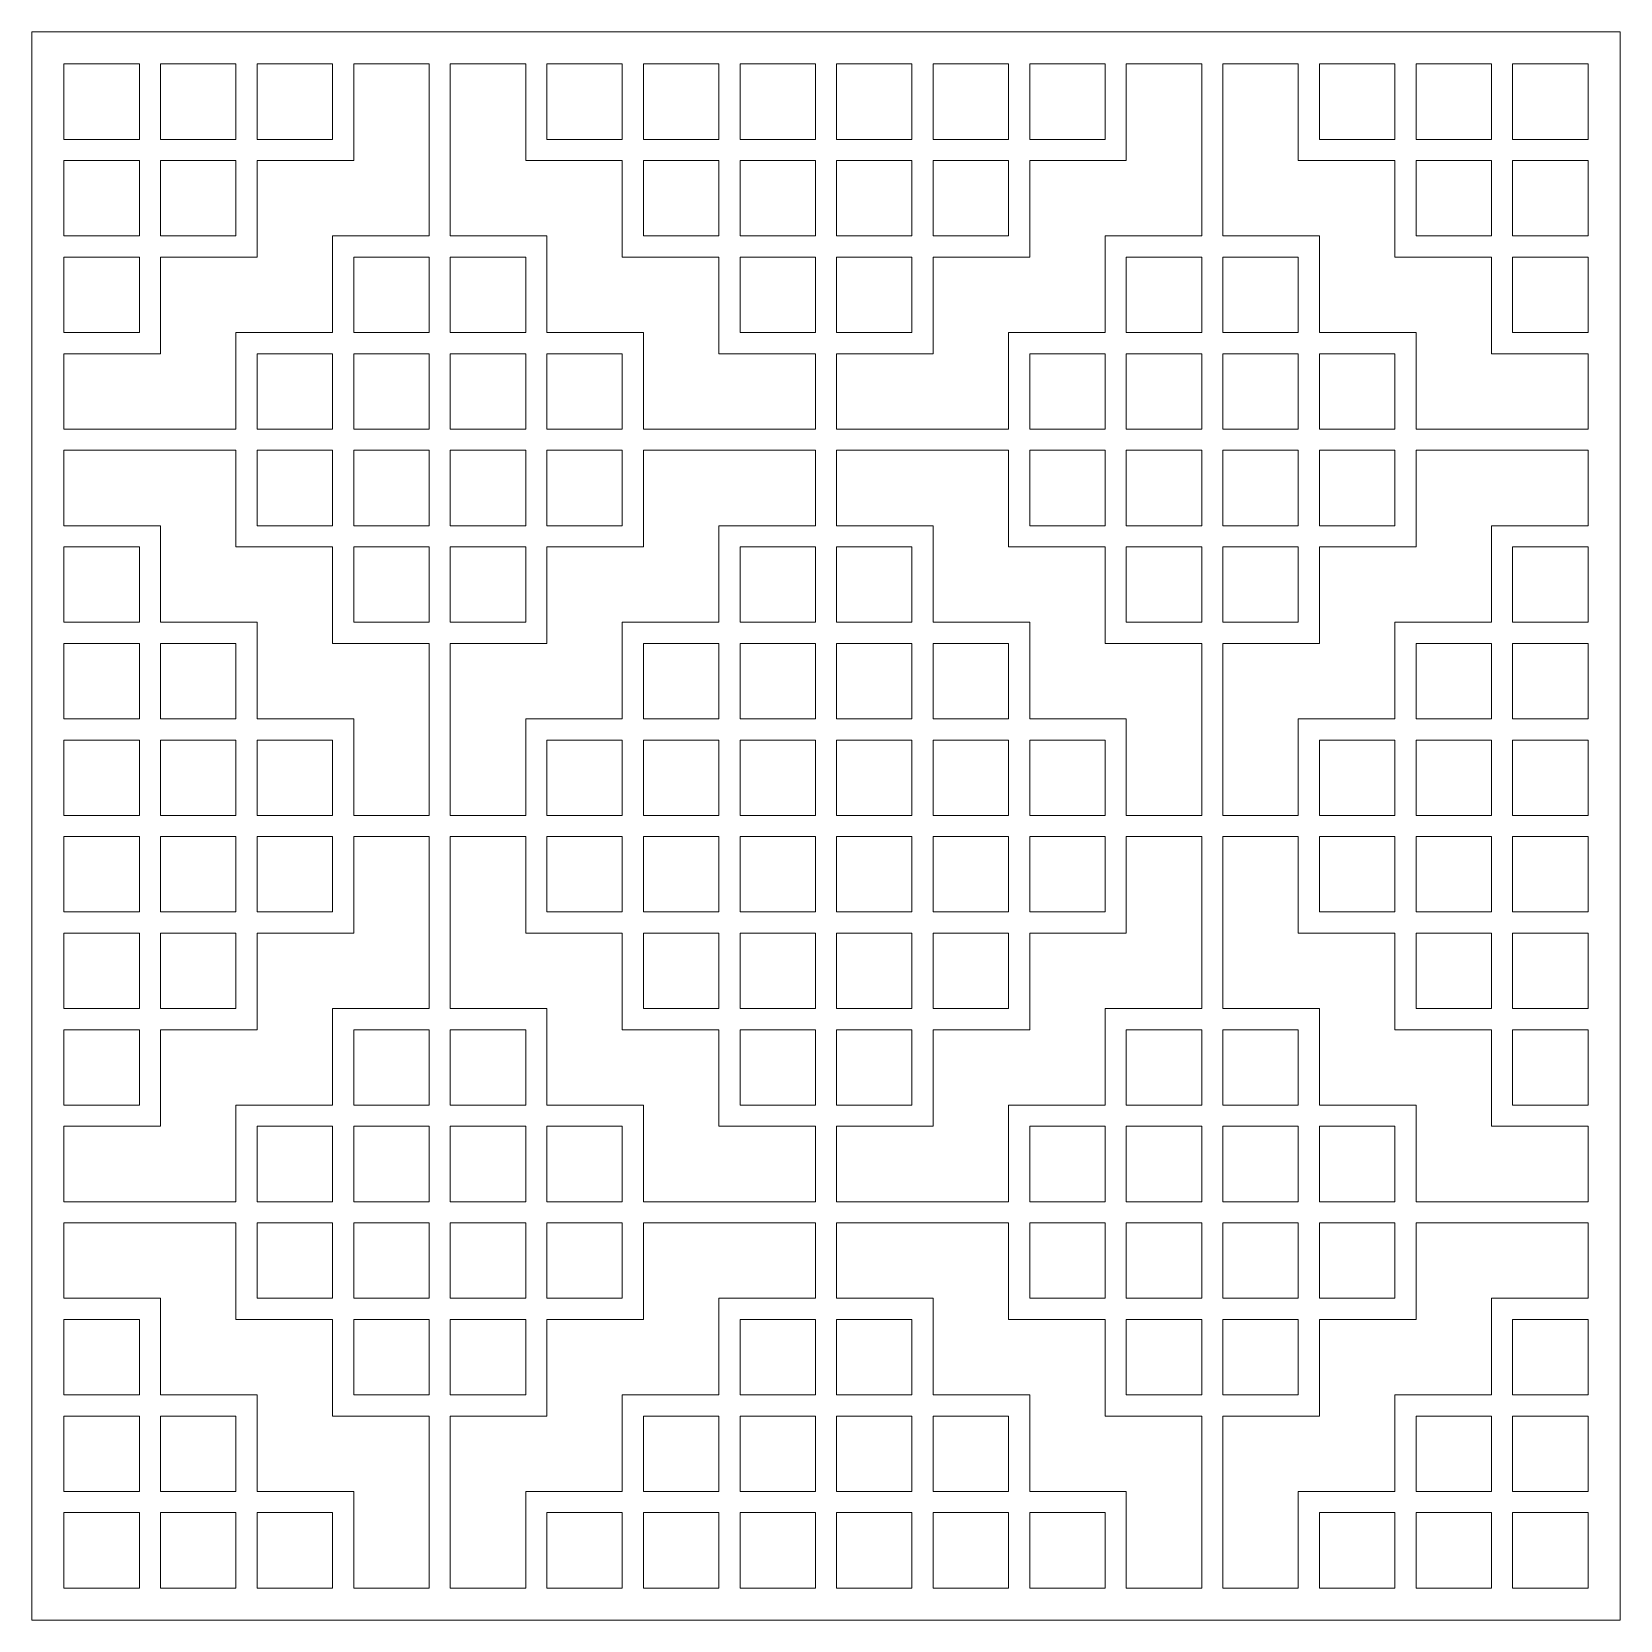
# Model space of a CAD drawing. Header units: centimetres. Extents: x -9.7 to 8.7, y -8.1 to 10.3.
import ezdxf

# ---------------------------------------------------------------- set-up
doc = ezdxf.new("R2010")
doc.units = ezdxf.units.CM
doc.header["$MEASUREMENT"] = 0
doc.layers.add('layer 1', color=7, linetype='Continuous')

msp = doc.modelspace()

# ---------------------------------------------------------------- linework, layer by layer
at = {"layer": 'layer 1', "color": 242, "lineweight": 9}
for points, knots in [([(-9.662, 10.25492), (-9.662, 10.25492), (8.69384, 10.25492), (8.69384, 10.25492), (8.69384, 10.25492), (8.69384, 10.25492), (8.69384, -8.10092), (8.69384, -8.10092), (8.69384, -8.10092), (8.69384, -8.10092), (-9.662, -8.10092), (-9.662, -8.10092), (-9.662, -8.10092), (-9.662, -8.10092), (-9.662, 10.25492), (-9.662, 10.25492)], [0, 0, 0, 0, 0.2, 0.2, 0.2, 0.2, 0.4, 0.4, 0.4, 0.4, 0.6, 0.6, 0.6, 0.6, 1, 1, 1, 1]), ([(-5.94187, 9.88284), (-5.94187, 9.88284), (-5.94187, 8.76683), (-5.94187, 8.76683), (-5.94187, 8.76683), (-5.94187, 8.76683), (-7.05788, 8.76683), (-7.05788, 8.76683), (-7.05788, 8.76683), (-7.05788, 8.76683), (-7.05788, 7.65081), (-7.05788, 7.65081), (-7.05788, 7.65081), (-7.05788, 7.65081), (-8.1739, 7.65081), (-8.1739, 7.65081), (-8.1739, 7.65081), (-8.1739, 7.65081), (-8.1739, 6.53479), (-8.1739, 6.53479), (-8.1739, 6.53479), (-8.1739, 6.53479), (-9.28993, 6.53479), (-9.28993, 6.53479), (-9.28993, 6.53479), (-9.28993, 6.53479), (-9.28993, 5.66337), (-9.28993, 5.66337), (-9.28993, 5.66337), (-8.62744, 5.66337), (-7.96496, 5.66337), (-7.30249, 5.66337), (-7.30249, 5.66337), (-7.30249, 5.66337), (-7.30249, 6.77939), (-7.30249, 6.77939), (-7.30249, 6.77939), (-7.30249, 6.77939), (-6.18647, 6.77939), (-6.18647, 6.77939), (-6.18647, 6.77939), (-6.18647, 6.77939), (-6.18647, 7.89542), (-6.18647, 7.89542), (-6.18647, 7.89542), (-6.18647, 7.89542), (-5.07045, 7.89542), (-5.07045, 7.89542), (-5.07045, 7.89542), (-5.07045, 7.89542), (-5.07045, 9.88284), (-5.07045, 9.88284), (-5.07045, 9.88284), (-5.07045, 9.88284), (-5.94187, 9.88284), (-5.94187, 9.88284)], [0, 0, 0, 0, 0.06666667, 0.06666667, 0.06666667, 0.06666667, 0.13333333, 0.13333333, 0.13333333, 0.13333333, 0.2, 0.2, 0.2, 0.2, 0.26666667, 0.26666667, 0.26666667, 0.26666667, 0.33333333, 0.33333333, 0.33333333, 0.33333333, 0.4, 0.4, 0.4, 0.4, 0.46666667, 0.46666667, 0.46666667, 0.46666667, 0.53333333, 0.53333333, 0.53333333, 0.53333333, 0.6, 0.6, 0.6, 0.6, 0.66666667, 0.66666667, 0.66666667, 0.66666667, 0.73333333, 0.73333333, 0.73333333, 0.73333333, 0.8, 0.8, 0.8, 0.8, 0.86666667, 0.86666667, 0.86666667, 0.86666667, 1, 1, 1, 1]), ([(-9.28993, 9.01144), (-9.28993, 9.01144), (-8.41851, 9.01144), (-8.41851, 9.01144), (-8.41851, 9.01144), (-8.41851, 9.01144), (-8.41851, 9.88284), (-8.41851, 9.88284), (-8.41851, 9.88284), (-8.41851, 9.88284), (-9.28993, 9.88284), (-9.28993, 9.88284), (-9.28993, 9.88284), (-9.28993, 9.88284), (-9.28993, 9.01144), (-9.28993, 9.01144)], [0, 0, 0, 0, 0.2, 0.2, 0.2, 0.2, 0.4, 0.4, 0.4, 0.4, 0.6, 0.6, 0.6, 0.6, 1, 1, 1, 1]), ([(-8.1739, 9.88284), (-8.1739, 9.88284), (-8.1739, 9.01144), (-8.1739, 9.01144), (-8.1739, 9.01144), (-8.1739, 9.01144), (-7.30249, 9.01144), (-7.30249, 9.01144), (-7.30249, 9.01144), (-7.30249, 9.01144), (-7.30249, 9.88284), (-7.30249, 9.88284), (-7.30249, 9.88284), (-7.30249, 9.88284), (-8.1739, 9.88284), (-8.1739, 9.88284)], [0, 0, 0, 0, 0.2, 0.2, 0.2, 0.2, 0.4, 0.4, 0.4, 0.4, 0.6, 0.6, 0.6, 0.6, 1, 1, 1, 1]), ([(-7.05788, 9.88284), (-7.05788, 9.88284), (-7.05788, 9.01144), (-7.05788, 9.01144), (-7.05788, 9.01144), (-7.05788, 9.01144), (-6.18647, 9.01144), (-6.18647, 9.01144), (-6.18647, 9.01144), (-6.18647, 9.01144), (-6.18647, 9.88284), (-6.18647, 9.88284), (-6.18647, 9.88284), (-6.18647, 9.88284), (-7.05788, 9.88284), (-7.05788, 9.88284)], [0, 0, 0, 0, 0.2, 0.2, 0.2, 0.2, 0.4, 0.4, 0.4, 0.4, 0.6, 0.6, 0.6, 0.6, 1, 1, 1, 1]), ([(-3.95444, 9.88284), (-3.95444, 9.88284), (-3.95444, 8.76683), (-3.95444, 8.76683), (-3.95444, 8.76683), (-3.95444, 8.76683), (-2.83843, 8.76683), (-2.83843, 8.76683), (-2.83843, 8.76683), (-2.83843, 8.76683), (-2.83843, 7.65081), (-2.83843, 7.65081), (-2.83843, 7.65081), (-2.83843, 7.65081), (-1.7224, 7.65081), (-1.7224, 7.65081), (-1.7224, 7.65081), (-1.7224, 7.65081), (-1.7224, 6.53479), (-1.7224, 6.53479), (-1.7224, 6.53479), (-1.7224, 6.53479), (-0.60638, 6.53479), (-0.60638, 6.53479), (-0.60638, 6.53479), (-0.60638, 6.53479), (-0.60638, 5.66337), (-0.60638, 5.66337), (-0.60638, 5.66337), (-1.26886, 5.66337), (-1.93134, 5.66337), (-2.59381, 5.66337), (-2.59381, 5.66337), (-2.59381, 5.66337), (-2.59381, 6.77939), (-2.59381, 6.77939), (-2.59381, 6.77939), (-2.59381, 6.77939), (-3.70983, 6.77939), (-3.70983, 6.77939), (-3.70983, 6.77939), (-3.70983, 6.77939), (-3.70983, 7.89542), (-3.70983, 7.89542), (-3.70983, 7.89542), (-3.70983, 7.89542), (-4.82585, 7.89542), (-4.82585, 7.89542), (-4.82585, 7.89542), (-4.82585, 7.89542), (-4.82585, 9.88284), (-4.82585, 9.88284), (-4.82585, 9.88284), (-4.82585, 9.88284), (-3.95444, 9.88284), (-3.95444, 9.88284)], [0, 0, 0, 0, 0.06666667, 0.06666667, 0.06666667, 0.06666667, 0.13333333, 0.13333333, 0.13333333, 0.13333333, 0.2, 0.2, 0.2, 0.2, 0.26666667, 0.26666667, 0.26666667, 0.26666667, 0.33333333, 0.33333333, 0.33333333, 0.33333333, 0.4, 0.4, 0.4, 0.4, 0.46666667, 0.46666667, 0.46666667, 0.46666667, 0.53333333, 0.53333333, 0.53333333, 0.53333333, 0.6, 0.6, 0.6, 0.6, 0.66666667, 0.66666667, 0.66666667, 0.66666667, 0.73333333, 0.73333333, 0.73333333, 0.73333333, 0.8, 0.8, 0.8, 0.8, 0.86666667, 0.86666667, 0.86666667, 0.86666667, 1, 1, 1, 1]), ([(-2.83843, 9.88284), (-2.83843, 9.88284), (-2.83843, 9.01144), (-2.83843, 9.01144), (-2.83843, 9.01144), (-2.83843, 9.01144), (-3.70983, 9.01144), (-3.70983, 9.01144), (-3.70983, 9.01144), (-3.70983, 9.01144), (-3.70983, 9.88284), (-3.70983, 9.88284), (-3.70983, 9.88284), (-3.70983, 9.88284), (-2.83843, 9.88284), (-2.83843, 9.88284)], [0, 0, 0, 0, 0.2, 0.2, 0.2, 0.2, 0.4, 0.4, 0.4, 0.4, 0.6, 0.6, 0.6, 0.6, 1, 1, 1, 1]), ([(-1.7224, 9.88284), (-1.7224, 9.88284), (-1.7224, 9.01144), (-1.7224, 9.01144), (-1.7224, 9.01144), (-1.7224, 9.01144), (-2.59381, 9.01144), (-2.59381, 9.01144), (-2.59381, 9.01144), (-2.59381, 9.01144), (-2.59381, 9.88284), (-2.59381, 9.88284), (-2.59381, 9.88284), (-2.59381, 9.88284), (-1.7224, 9.88284), (-1.7224, 9.88284)], [0, 0, 0, 0, 0.2, 0.2, 0.2, 0.2, 0.4, 0.4, 0.4, 0.4, 0.6, 0.6, 0.6, 0.6, 1, 1, 1, 1]), ([(-0.60638, 9.01144), (-0.60638, 9.01144), (-1.4778, 9.01144), (-1.4778, 9.01144), (-1.4778, 9.01144), (-1.4778, 9.01144), (-1.4778, 9.88284), (-1.4778, 9.88284), (-1.4778, 9.88284), (-1.4778, 9.88284), (-0.60638, 9.88284), (-0.60638, 9.88284), (-0.60638, 9.88284), (-0.60638, 9.88284), (-0.60638, 9.01144), (-0.60638, 9.01144)], [0, 0, 0, 0, 0.2, 0.2, 0.2, 0.2, 0.4, 0.4, 0.4, 0.4, 0.6, 0.6, 0.6, 0.6, 1, 1, 1, 1]), ([(2.98628, 9.88284), (2.98628, 9.88284), (2.98628, 8.76683), (2.98628, 8.76683), (2.98628, 8.76683), (2.98628, 8.76683), (1.87026, 8.76683), (1.87026, 8.76683), (1.87026, 8.76683), (1.87026, 8.76683), (1.87026, 7.65081), (1.87026, 7.65081), (1.87026, 7.65081), (1.87026, 7.65081), (0.75424, 7.65081), (0.75424, 7.65081), (0.75424, 7.65081), (0.75424, 7.65081), (0.75424, 6.53479), (0.75424, 6.53479), (0.75424, 6.53479), (0.75424, 6.53479), (-0.36178, 6.53479), (-0.36178, 6.53479), (-0.36178, 6.53479), (-0.36178, 6.53479), (-0.36178, 5.66337), (-0.36178, 5.66337), (-0.36178, 5.66337), (0.3007, 5.66337), (0.96318, 5.66337), (1.62565, 5.66337), (1.62565, 5.66337), (1.62565, 5.66337), (1.62565, 6.77939), (1.62565, 6.77939), (1.62565, 6.77939), (1.62565, 6.77939), (2.74167, 6.77939), (2.74167, 6.77939), (2.74167, 6.77939), (2.74167, 6.77939), (2.74167, 7.89542), (2.74167, 7.89542), (2.74167, 7.89542), (2.74167, 7.89542), (3.85769, 7.89542), (3.85769, 7.89542), (3.85769, 7.89542), (3.85769, 7.89542), (3.85769, 9.88284), (3.85769, 9.88284), (3.85769, 9.88284), (3.85769, 9.88284), (2.98628, 9.88284), (2.98628, 9.88284)], [0, 0, 0, 0, 0.06666667, 0.06666667, 0.06666667, 0.06666667, 0.13333333, 0.13333333, 0.13333333, 0.13333333, 0.2, 0.2, 0.2, 0.2, 0.26666667, 0.26666667, 0.26666667, 0.26666667, 0.33333333, 0.33333333, 0.33333333, 0.33333333, 0.4, 0.4, 0.4, 0.4, 0.46666667, 0.46666667, 0.46666667, 0.46666667, 0.53333333, 0.53333333, 0.53333333, 0.53333333, 0.6, 0.6, 0.6, 0.6, 0.66666667, 0.66666667, 0.66666667, 0.66666667, 0.73333333, 0.73333333, 0.73333333, 0.73333333, 0.8, 0.8, 0.8, 0.8, 0.86666667, 0.86666667, 0.86666667, 0.86666667, 1, 1, 1, 1]), ([(-0.36178, 9.01144), (-0.36178, 9.01144), (0.50964, 9.01144), (0.50964, 9.01144), (0.50964, 9.01144), (0.50964, 9.01144), (0.50964, 9.88284), (0.50964, 9.88284), (0.50964, 9.88284), (0.50964, 9.88284), (-0.36178, 9.88284), (-0.36178, 9.88284), (-0.36178, 9.88284), (-0.36178, 9.88284), (-0.36178, 9.01144), (-0.36178, 9.01144)], [0, 0, 0, 0, 0.2, 0.2, 0.2, 0.2, 0.4, 0.4, 0.4, 0.4, 0.6, 0.6, 0.6, 0.6, 1, 1, 1, 1]), ([(0.75424, 9.88284), (0.75424, 9.88284), (0.75424, 9.01144), (0.75424, 9.01144), (0.75424, 9.01144), (0.75424, 9.01144), (1.62565, 9.01144), (1.62565, 9.01144), (1.62565, 9.01144), (1.62565, 9.01144), (1.62565, 9.88284), (1.62565, 9.88284), (1.62565, 9.88284), (1.62565, 9.88284), (0.75424, 9.88284), (0.75424, 9.88284)], [0, 0, 0, 0, 0.2, 0.2, 0.2, 0.2, 0.4, 0.4, 0.4, 0.4, 0.6, 0.6, 0.6, 0.6, 1, 1, 1, 1]), ([(1.87026, 9.88284), (1.87026, 9.88284), (1.87026, 9.01144), (1.87026, 9.01144), (1.87026, 9.01144), (1.87026, 9.01144), (2.74167, 9.01144), (2.74167, 9.01144), (2.74167, 9.01144), (2.74167, 9.01144), (2.74167, 9.88284), (2.74167, 9.88284), (2.74167, 9.88284), (2.74167, 9.88284), (1.87026, 9.88284), (1.87026, 9.88284)], [0, 0, 0, 0, 0.2, 0.2, 0.2, 0.2, 0.4, 0.4, 0.4, 0.4, 0.6, 0.6, 0.6, 0.6, 1, 1, 1, 1]), ([(4.9737, 9.88284), (4.9737, 9.88284), (4.9737, 8.76683), (4.9737, 8.76683), (4.9737, 8.76683), (4.9737, 8.76683), (6.08972, 8.76683), (6.08972, 8.76683), (6.08972, 8.76683), (6.08972, 8.76683), (6.08972, 7.65081), (6.08972, 7.65081), (6.08972, 7.65081), (6.08972, 7.65081), (7.20574, 7.65081), (7.20574, 7.65081), (7.20574, 7.65081), (7.20574, 7.65081), (7.20574, 6.53479), (7.20574, 6.53479), (7.20574, 6.53479), (7.20574, 6.53479), (8.32176, 6.53479), (8.32176, 6.53479), (8.32176, 6.53479), (8.32176, 6.53479), (8.32176, 5.66337), (8.32176, 5.66337), (8.32176, 5.66337), (7.65928, 5.66337), (6.9968, 5.66337), (6.33433, 5.66337), (6.33433, 5.66337), (6.33433, 5.66337), (6.33433, 6.77939), (6.33433, 6.77939), (6.33433, 6.77939), (6.33433, 6.77939), (5.21831, 6.77939), (5.21831, 6.77939), (5.21831, 6.77939), (5.21831, 6.77939), (5.21831, 7.89542), (5.21831, 7.89542), (5.21831, 7.89542), (5.21831, 7.89542), (4.10229, 7.89542), (4.10229, 7.89542), (4.10229, 7.89542), (4.10229, 7.89542), (4.10229, 9.88284), (4.10229, 9.88284), (4.10229, 9.88284), (4.10229, 9.88284), (4.9737, 9.88284), (4.9737, 9.88284)], [0, 0, 0, 0, 0.06666667, 0.06666667, 0.06666667, 0.06666667, 0.13333333, 0.13333333, 0.13333333, 0.13333333, 0.2, 0.2, 0.2, 0.2, 0.26666667, 0.26666667, 0.26666667, 0.26666667, 0.33333333, 0.33333333, 0.33333333, 0.33333333, 0.4, 0.4, 0.4, 0.4, 0.46666667, 0.46666667, 0.46666667, 0.46666667, 0.53333333, 0.53333333, 0.53333333, 0.53333333, 0.6, 0.6, 0.6, 0.6, 0.66666667, 0.66666667, 0.66666667, 0.66666667, 0.73333333, 0.73333333, 0.73333333, 0.73333333, 0.8, 0.8, 0.8, 0.8, 0.86666667, 0.86666667, 0.86666667, 0.86666667, 1, 1, 1, 1]), ([(6.08972, 9.88284), (6.08972, 9.88284), (6.08972, 9.01144), (6.08972, 9.01144), (6.08972, 9.01144), (6.08972, 9.01144), (5.21831, 9.01144), (5.21831, 9.01144), (5.21831, 9.01144), (5.21831, 9.01144), (5.21831, 9.88284), (5.21831, 9.88284), (5.21831, 9.88284), (5.21831, 9.88284), (6.08972, 9.88284), (6.08972, 9.88284)], [0, 0, 0, 0, 0.2, 0.2, 0.2, 0.2, 0.4, 0.4, 0.4, 0.4, 0.6, 0.6, 0.6, 0.6, 1, 1, 1, 1]), ([(7.20574, 9.88284), (7.20574, 9.88284), (7.20574, 9.01144), (7.20574, 9.01144), (7.20574, 9.01144), (7.20574, 9.01144), (6.33433, 9.01144), (6.33433, 9.01144), (6.33433, 9.01144), (6.33433, 9.01144), (6.33433, 9.88284), (6.33433, 9.88284), (6.33433, 9.88284), (6.33433, 9.88284), (7.20574, 9.88284), (7.20574, 9.88284)], [0, 0, 0, 0, 0.2, 0.2, 0.2, 0.2, 0.4, 0.4, 0.4, 0.4, 0.6, 0.6, 0.6, 0.6, 1, 1, 1, 1]), ([(8.32176, 9.01144), (8.32176, 9.01144), (7.45035, 9.01144), (7.45035, 9.01144), (7.45035, 9.01144), (7.45035, 9.01144), (7.45035, 9.88284), (7.45035, 9.88284), (7.45035, 9.88284), (7.45035, 9.88284), (8.32176, 9.88284), (8.32176, 9.88284), (8.32176, 9.88284), (8.32176, 9.88284), (8.32176, 9.01144), (8.32176, 9.01144)], [0, 0, 0, 0, 0.2, 0.2, 0.2, 0.2, 0.4, 0.4, 0.4, 0.4, 0.6, 0.6, 0.6, 0.6, 1, 1, 1, 1]), ([(-9.28993, 7.89542), (-9.28993, 7.89542), (-8.41851, 7.89542), (-8.41851, 7.89542), (-8.41851, 7.89542), (-8.41851, 7.89542), (-8.41851, 8.76683), (-8.41851, 8.76683), (-8.41851, 8.76683), (-8.41851, 8.76683), (-9.28993, 8.76683), (-9.28993, 8.76683), (-9.28993, 8.76683), (-9.28993, 8.76683), (-9.28993, 7.89542), (-9.28993, 7.89542)], [0, 0, 0, 0, 0.2, 0.2, 0.2, 0.2, 0.4, 0.4, 0.4, 0.4, 0.6, 0.6, 0.6, 0.6, 1, 1, 1, 1]), ([(-8.1739, 8.76683), (-8.1739, 8.76683), (-8.1739, 7.89542), (-8.1739, 7.89542), (-8.1739, 7.89542), (-8.1739, 7.89542), (-7.30249, 7.89542), (-7.30249, 7.89542), (-7.30249, 7.89542), (-7.30249, 7.89542), (-7.30249, 8.76683), (-7.30249, 8.76683), (-7.30249, 8.76683), (-7.30249, 8.76683), (-8.1739, 8.76683), (-8.1739, 8.76683)], [0, 0, 0, 0, 0.2, 0.2, 0.2, 0.2, 0.4, 0.4, 0.4, 0.4, 0.6, 0.6, 0.6, 0.6, 1, 1, 1, 1]), ([(-1.7224, 8.76683), (-1.7224, 8.76683), (-1.7224, 7.89542), (-1.7224, 7.89542), (-1.7224, 7.89542), (-1.7224, 7.89542), (-2.59381, 7.89542), (-2.59381, 7.89542), (-2.59381, 7.89542), (-2.59381, 7.89542), (-2.59381, 8.76683), (-2.59381, 8.76683), (-2.59381, 8.76683), (-2.59381, 8.76683), (-1.7224, 8.76683), (-1.7224, 8.76683)], [0, 0, 0, 0, 0.2, 0.2, 0.2, 0.2, 0.4, 0.4, 0.4, 0.4, 0.6, 0.6, 0.6, 0.6, 1, 1, 1, 1]), ([(-0.60638, 7.89542), (-0.60638, 7.89542), (-1.4778, 7.89542), (-1.4778, 7.89542), (-1.4778, 7.89542), (-1.4778, 7.89542), (-1.4778, 8.76683), (-1.4778, 8.76683), (-1.4778, 8.76683), (-1.4778, 8.76683), (-0.60638, 8.76683), (-0.60638, 8.76683), (-0.60638, 8.76683), (-0.60638, 8.76683), (-0.60638, 7.89542), (-0.60638, 7.89542)], [0, 0, 0, 0, 0.2, 0.2, 0.2, 0.2, 0.4, 0.4, 0.4, 0.4, 0.6, 0.6, 0.6, 0.6, 1, 1, 1, 1]), ([(-0.36178, 7.89542), (-0.36178, 7.89542), (0.50964, 7.89542), (0.50964, 7.89542), (0.50964, 7.89542), (0.50964, 7.89542), (0.50964, 8.76683), (0.50964, 8.76683), (0.50964, 8.76683), (0.50964, 8.76683), (-0.36178, 8.76683), (-0.36178, 8.76683), (-0.36178, 8.76683), (-0.36178, 8.76683), (-0.36178, 7.89542), (-0.36178, 7.89542)], [0, 0, 0, 0, 0.2, 0.2, 0.2, 0.2, 0.4, 0.4, 0.4, 0.4, 0.6, 0.6, 0.6, 0.6, 1, 1, 1, 1]), ([(0.75424, 8.76683), (0.75424, 8.76683), (0.75424, 7.89542), (0.75424, 7.89542), (0.75424, 7.89542), (0.75424, 7.89542), (1.62565, 7.89542), (1.62565, 7.89542), (1.62565, 7.89542), (1.62565, 7.89542), (1.62565, 8.76683), (1.62565, 8.76683), (1.62565, 8.76683), (1.62565, 8.76683), (0.75424, 8.76683), (0.75424, 8.76683)], [0, 0, 0, 0, 0.2, 0.2, 0.2, 0.2, 0.4, 0.4, 0.4, 0.4, 0.6, 0.6, 0.6, 0.6, 1, 1, 1, 1]), ([(7.20574, 8.76683), (7.20574, 8.76683), (7.20574, 7.89542), (7.20574, 7.89542), (7.20574, 7.89542), (7.20574, 7.89542), (6.33433, 7.89542), (6.33433, 7.89542), (6.33433, 7.89542), (6.33433, 7.89542), (6.33433, 8.76683), (6.33433, 8.76683), (6.33433, 8.76683), (6.33433, 8.76683), (7.20574, 8.76683), (7.20574, 8.76683)], [0, 0, 0, 0, 0.2, 0.2, 0.2, 0.2, 0.4, 0.4, 0.4, 0.4, 0.6, 0.6, 0.6, 0.6, 1, 1, 1, 1]), ([(8.32176, 7.89542), (8.32176, 7.89542), (7.45035, 7.89542), (7.45035, 7.89542), (7.45035, 7.89542), (7.45035, 7.89542), (7.45035, 8.76683), (7.45035, 8.76683), (7.45035, 8.76683), (7.45035, 8.76683), (8.32176, 8.76683), (8.32176, 8.76683), (8.32176, 8.76683), (8.32176, 8.76683), (8.32176, 7.89542), (8.32176, 7.89542)], [0, 0, 0, 0, 0.2, 0.2, 0.2, 0.2, 0.4, 0.4, 0.4, 0.4, 0.6, 0.6, 0.6, 0.6, 1, 1, 1, 1]), ([(-9.28993, 6.77939), (-9.28993, 6.77939), (-8.41851, 6.77939), (-8.41851, 6.77939), (-8.41851, 6.77939), (-8.41851, 6.77939), (-8.41851, 7.65081), (-8.41851, 7.65081), (-8.41851, 7.65081), (-8.41851, 7.65081), (-9.28993, 7.65081), (-9.28993, 7.65081), (-9.28993, 7.65081), (-9.28993, 7.65081), (-9.28993, 6.77939), (-9.28993, 6.77939)], [0, 0, 0, 0, 0.2, 0.2, 0.2, 0.2, 0.4, 0.4, 0.4, 0.4, 0.6, 0.6, 0.6, 0.6, 1, 1, 1, 1]), ([(-5.94187, 7.65081), (-5.94187, 7.65081), (-5.94187, 6.77939), (-5.94187, 6.77939), (-5.94187, 6.77939), (-5.94187, 6.77939), (-5.07045, 6.77939), (-5.07045, 6.77939), (-5.07045, 6.77939), (-5.07045, 6.77939), (-5.07045, 7.65081), (-5.07045, 7.65081), (-5.07045, 7.65081), (-5.07045, 7.65081), (-5.94187, 7.65081), (-5.94187, 7.65081)], [0, 0, 0, 0, 0.2, 0.2, 0.2, 0.2, 0.4, 0.4, 0.4, 0.4, 0.6, 0.6, 0.6, 0.6, 1, 1, 1, 1]), ([(-3.95444, 7.65081), (-3.95444, 7.65081), (-3.95444, 6.77939), (-3.95444, 6.77939), (-3.95444, 6.77939), (-3.95444, 6.77939), (-4.82585, 6.77939), (-4.82585, 6.77939), (-4.82585, 6.77939), (-4.82585, 6.77939), (-4.82585, 7.65081), (-4.82585, 7.65081), (-4.82585, 7.65081), (-4.82585, 7.65081), (-3.95444, 7.65081), (-3.95444, 7.65081)], [0, 0, 0, 0, 0.2, 0.2, 0.2, 0.2, 0.4, 0.4, 0.4, 0.4, 0.6, 0.6, 0.6, 0.6, 1, 1, 1, 1]), ([(-0.60638, 6.77939), (-0.60638, 6.77939), (-1.4778, 6.77939), (-1.4778, 6.77939), (-1.4778, 6.77939), (-1.4778, 6.77939), (-1.4778, 7.65081), (-1.4778, 7.65081), (-1.4778, 7.65081), (-1.4778, 7.65081), (-0.60638, 7.65081), (-0.60638, 7.65081), (-0.60638, 7.65081), (-0.60638, 7.65081), (-0.60638, 6.77939), (-0.60638, 6.77939)], [0, 0, 0, 0, 0.2, 0.2, 0.2, 0.2, 0.4, 0.4, 0.4, 0.4, 0.6, 0.6, 0.6, 0.6, 1, 1, 1, 1]), ([(-0.36178, 6.77939), (-0.36178, 6.77939), (0.50964, 6.77939), (0.50964, 6.77939), (0.50964, 6.77939), (0.50964, 6.77939), (0.50964, 7.65081), (0.50964, 7.65081), (0.50964, 7.65081), (0.50964, 7.65081), (-0.36178, 7.65081), (-0.36178, 7.65081), (-0.36178, 7.65081), (-0.36178, 7.65081), (-0.36178, 6.77939), (-0.36178, 6.77939)], [0, 0, 0, 0, 0.2, 0.2, 0.2, 0.2, 0.4, 0.4, 0.4, 0.4, 0.6, 0.6, 0.6, 0.6, 1, 1, 1, 1]), ([(2.98628, 7.65081), (2.98628, 7.65081), (2.98628, 6.77939), (2.98628, 6.77939), (2.98628, 6.77939), (2.98628, 6.77939), (3.85769, 6.77939), (3.85769, 6.77939), (3.85769, 6.77939), (3.85769, 6.77939), (3.85769, 7.65081), (3.85769, 7.65081), (3.85769, 7.65081), (3.85769, 7.65081), (2.98628, 7.65081), (2.98628, 7.65081)], [0, 0, 0, 0, 0.2, 0.2, 0.2, 0.2, 0.4, 0.4, 0.4, 0.4, 0.6, 0.6, 0.6, 0.6, 1, 1, 1, 1]), ([(4.9737, 7.65081), (4.9737, 7.65081), (4.9737, 6.77939), (4.9737, 6.77939), (4.9737, 6.77939), (4.9737, 6.77939), (4.10229, 6.77939), (4.10229, 6.77939), (4.10229, 6.77939), (4.10229, 6.77939), (4.10229, 7.65081), (4.10229, 7.65081), (4.10229, 7.65081), (4.10229, 7.65081), (4.9737, 7.65081), (4.9737, 7.65081)], [0, 0, 0, 0, 0.2, 0.2, 0.2, 0.2, 0.4, 0.4, 0.4, 0.4, 0.6, 0.6, 0.6, 0.6, 1, 1, 1, 1]), ([(8.32176, 6.77939), (8.32176, 6.77939), (7.45035, 6.77939), (7.45035, 6.77939), (7.45035, 6.77939), (7.45035, 6.77939), (7.45035, 7.65081), (7.45035, 7.65081), (7.45035, 7.65081), (7.45035, 7.65081), (8.32176, 7.65081), (8.32176, 7.65081), (8.32176, 7.65081), (8.32176, 7.65081), (8.32176, 6.77939), (8.32176, 6.77939)], [0, 0, 0, 0, 0.2, 0.2, 0.2, 0.2, 0.4, 0.4, 0.4, 0.4, 0.6, 0.6, 0.6, 0.6, 1, 1, 1, 1]), ([(-7.05788, 6.53479), (-7.05788, 6.53479), (-7.05788, 5.66337), (-7.05788, 5.66337), (-7.05788, 5.66337), (-7.05788, 5.66337), (-6.18647, 5.66337), (-6.18647, 5.66337), (-6.18647, 5.66337), (-6.18647, 5.66337), (-6.18647, 6.53479), (-6.18647, 6.53479), (-6.18647, 6.53479), (-6.18647, 6.53479), (-7.05788, 6.53479), (-7.05788, 6.53479)], [0, 0, 0, 0, 0.2, 0.2, 0.2, 0.2, 0.4, 0.4, 0.4, 0.4, 0.6, 0.6, 0.6, 0.6, 1, 1, 1, 1]), ([(-5.94187, 6.53479), (-5.94187, 6.53479), (-5.94187, 5.66337), (-5.94187, 5.66337), (-5.94187, 5.66337), (-5.94187, 5.66337), (-5.07045, 5.66337), (-5.07045, 5.66337), (-5.07045, 5.66337), (-5.07045, 5.66337), (-5.07045, 6.53479), (-5.07045, 6.53479), (-5.07045, 6.53479), (-5.07045, 6.53479), (-5.94187, 6.53479), (-5.94187, 6.53479)], [0, 0, 0, 0, 0.2, 0.2, 0.2, 0.2, 0.4, 0.4, 0.4, 0.4, 0.6, 0.6, 0.6, 0.6, 1, 1, 1, 1]), ([(-3.95444, 6.53479), (-3.95444, 6.53479), (-3.95444, 5.66337), (-3.95444, 5.66337), (-3.95444, 5.66337), (-3.95444, 5.66337), (-4.82585, 5.66337), (-4.82585, 5.66337), (-4.82585, 5.66337), (-4.82585, 5.66337), (-4.82585, 6.53479), (-4.82585, 6.53479), (-4.82585, 6.53479), (-4.82585, 6.53479), (-3.95444, 6.53479), (-3.95444, 6.53479)], [0, 0, 0, 0, 0.2, 0.2, 0.2, 0.2, 0.4, 0.4, 0.4, 0.4, 0.6, 0.6, 0.6, 0.6, 1, 1, 1, 1]), ([(-2.83843, 6.53479), (-2.83843, 6.53479), (-2.83843, 5.66337), (-2.83843, 5.66337), (-2.83843, 5.66337), (-2.83843, 5.66337), (-3.70983, 5.66337), (-3.70983, 5.66337), (-3.70983, 5.66337), (-3.70983, 5.66337), (-3.70983, 6.53479), (-3.70983, 6.53479), (-3.70983, 6.53479), (-3.70983, 6.53479), (-2.83843, 6.53479), (-2.83843, 6.53479)], [0, 0, 0, 0, 0.2, 0.2, 0.2, 0.2, 0.4, 0.4, 0.4, 0.4, 0.6, 0.6, 0.6, 0.6, 1, 1, 1, 1]), ([(1.87026, 6.53479), (1.87026, 6.53479), (1.87026, 5.66337), (1.87026, 5.66337), (1.87026, 5.66337), (1.87026, 5.66337), (2.74167, 5.66337), (2.74167, 5.66337), (2.74167, 5.66337), (2.74167, 5.66337), (2.74167, 6.53479), (2.74167, 6.53479), (2.74167, 6.53479), (2.74167, 6.53479), (1.87026, 6.53479), (1.87026, 6.53479)], [0, 0, 0, 0, 0.2, 0.2, 0.2, 0.2, 0.4, 0.4, 0.4, 0.4, 0.6, 0.6, 0.6, 0.6, 1, 1, 1, 1]), ([(2.98628, 6.53479), (2.98628, 6.53479), (2.98628, 5.66337), (2.98628, 5.66337), (2.98628, 5.66337), (2.98628, 5.66337), (3.85769, 5.66337), (3.85769, 5.66337), (3.85769, 5.66337), (3.85769, 5.66337), (3.85769, 6.53479), (3.85769, 6.53479), (3.85769, 6.53479), (3.85769, 6.53479), (2.98628, 6.53479), (2.98628, 6.53479)], [0, 0, 0, 0, 0.2, 0.2, 0.2, 0.2, 0.4, 0.4, 0.4, 0.4, 0.6, 0.6, 0.6, 0.6, 1, 1, 1, 1]), ([(4.9737, 6.53479), (4.9737, 6.53479), (4.9737, 5.66337), (4.9737, 5.66337), (4.9737, 5.66337), (4.9737, 5.66337), (4.10229, 5.66337), (4.10229, 5.66337), (4.10229, 5.66337), (4.10229, 5.66337), (4.10229, 6.53479), (4.10229, 6.53479), (4.10229, 6.53479), (4.10229, 6.53479), (4.9737, 6.53479), (4.9737, 6.53479)], [0, 0, 0, 0, 0.2, 0.2, 0.2, 0.2, 0.4, 0.4, 0.4, 0.4, 0.6, 0.6, 0.6, 0.6, 1, 1, 1, 1]), ([(6.08972, 6.53479), (6.08972, 6.53479), (6.08972, 5.66337), (6.08972, 5.66337), (6.08972, 5.66337), (6.08972, 5.66337), (5.21831, 5.66337), (5.21831, 5.66337), (5.21831, 5.66337), (5.21831, 5.66337), (5.21831, 6.53479), (5.21831, 6.53479), (5.21831, 6.53479), (5.21831, 6.53479), (6.08972, 6.53479), (6.08972, 6.53479)], [0, 0, 0, 0, 0.2, 0.2, 0.2, 0.2, 0.4, 0.4, 0.4, 0.4, 0.6, 0.6, 0.6, 0.6, 1, 1, 1, 1]), ([(-5.94187, 1.1993), (-5.94187, 1.1993), (-5.94187, 2.31531), (-5.94187, 2.31531), (-5.94187, 2.31531), (-5.94187, 2.31531), (-7.05788, 2.31531), (-7.05788, 2.31531), (-7.05788, 2.31531), (-7.05788, 2.31531), (-7.05788, 3.43134), (-7.05788, 3.43134), (-7.05788, 3.43134), (-7.05788, 3.43134), (-8.1739, 3.43134), (-8.1739, 3.43134), (-8.1739, 3.43134), (-8.1739, 3.43134), (-8.1739, 4.54736), (-8.1739, 4.54736), (-8.1739, 4.54736), (-8.1739, 4.54736), (-9.28993, 4.54736), (-9.28993, 4.54736), (-9.28993, 4.54736), (-9.28993, 4.54736), (-9.28993, 5.41877), (-9.28993, 5.41877), (-9.28993, 5.41877), (-8.62744, 5.41877), (-7.96496, 5.41877), (-7.30249, 5.41877), (-7.30249, 5.41877), (-7.30249, 5.41877), (-7.30249, 4.30275), (-7.30249, 4.30275), (-7.30249, 4.30275), (-7.30249, 4.30275), (-6.18647, 4.30275), (-6.18647, 4.30275), (-6.18647, 4.30275), (-6.18647, 4.30275), (-6.18647, 3.18673), (-6.18647, 3.18673), (-6.18647, 3.18673), (-6.18647, 3.18673), (-5.07045, 3.18673), (-5.07045, 3.18673), (-5.07045, 3.18673), (-5.07045, 3.18673), (-5.07045, 1.1993), (-5.07045, 1.1993), (-5.07045, 1.1993), (-5.07045, 1.1993), (-5.94187, 1.1993), (-5.94187, 1.1993)], [0, 0, 0, 0, 0.06666667, 0.06666667, 0.06666667, 0.06666667, 0.13333333, 0.13333333, 0.13333333, 0.13333333, 0.2, 0.2, 0.2, 0.2, 0.26666667, 0.26666667, 0.26666667, 0.26666667, 0.33333333, 0.33333333, 0.33333333, 0.33333333, 0.4, 0.4, 0.4, 0.4, 0.46666667, 0.46666667, 0.46666667, 0.46666667, 0.53333333, 0.53333333, 0.53333333, 0.53333333, 0.6, 0.6, 0.6, 0.6, 0.66666667, 0.66666667, 0.66666667, 0.66666667, 0.73333333, 0.73333333, 0.73333333, 0.73333333, 0.8, 0.8, 0.8, 0.8, 0.86666667, 0.86666667, 0.86666667, 0.86666667, 1, 1, 1, 1]), ([(-7.05788, 4.54736), (-7.05788, 4.54736), (-7.05788, 5.41877), (-7.05788, 5.41877), (-7.05788, 5.41877), (-7.05788, 5.41877), (-6.18647, 5.41877), (-6.18647, 5.41877), (-6.18647, 5.41877), (-6.18647, 5.41877), (-6.18647, 4.54736), (-6.18647, 4.54736), (-6.18647, 4.54736), (-6.18647, 4.54736), (-7.05788, 4.54736), (-7.05788, 4.54736)], [0, 0, 0, 0, 0.2, 0.2, 0.2, 0.2, 0.4, 0.4, 0.4, 0.4, 0.6, 0.6, 0.6, 0.6, 1, 1, 1, 1]), ([(-5.94187, 4.54736), (-5.94187, 4.54736), (-5.94187, 5.41877), (-5.94187, 5.41877), (-5.94187, 5.41877), (-5.94187, 5.41877), (-5.07045, 5.41877), (-5.07045, 5.41877), (-5.07045, 5.41877), (-5.07045, 5.41877), (-5.07045, 4.54736), (-5.07045, 4.54736), (-5.07045, 4.54736), (-5.07045, 4.54736), (-5.94187, 4.54736), (-5.94187, 4.54736)], [0, 0, 0, 0, 0.2, 0.2, 0.2, 0.2, 0.4, 0.4, 0.4, 0.4, 0.6, 0.6, 0.6, 0.6, 1, 1, 1, 1]), ([(-3.95444, 1.1993), (-3.95444, 1.1993), (-3.95444, 2.31531), (-3.95444, 2.31531), (-3.95444, 2.31531), (-3.95444, 2.31531), (-2.83843, 2.31531), (-2.83843, 2.31531), (-2.83843, 2.31531), (-2.83843, 2.31531), (-2.83843, 3.43134), (-2.83843, 3.43134), (-2.83843, 3.43134), (-2.83843, 3.43134), (-1.7224, 3.43134), (-1.7224, 3.43134), (-1.7224, 3.43134), (-1.7224, 3.43134), (-1.7224, 4.54736), (-1.7224, 4.54736), (-1.7224, 4.54736), (-1.7224, 4.54736), (-0.60638, 4.54736), (-0.60638, 4.54736), (-0.60638, 4.54736), (-0.60638, 4.54736), (-0.60638, 5.41877), (-0.60638, 5.41877), (-0.60638, 5.41877), (-1.26886, 5.41877), (-1.93134, 5.41877), (-2.59381, 5.41877), (-2.59381, 5.41877), (-2.59381, 5.41877), (-2.59381, 4.30275), (-2.59381, 4.30275), (-2.59381, 4.30275), (-2.59381, 4.30275), (-3.70983, 4.30275), (-3.70983, 4.30275), (-3.70983, 4.30275), (-3.70983, 4.30275), (-3.70983, 3.18673), (-3.70983, 3.18673), (-3.70983, 3.18673), (-3.70983, 3.18673), (-4.82585, 3.18673), (-4.82585, 3.18673), (-4.82585, 3.18673), (-4.82585, 3.18673), (-4.82585, 1.1993), (-4.82585, 1.1993), (-4.82585, 1.1993), (-4.82585, 1.1993), (-3.95444, 1.1993), (-3.95444, 1.1993)], [0, 0, 0, 0, 0.06666667, 0.06666667, 0.06666667, 0.06666667, 0.13333333, 0.13333333, 0.13333333, 0.13333333, 0.2, 0.2, 0.2, 0.2, 0.26666667, 0.26666667, 0.26666667, 0.26666667, 0.33333333, 0.33333333, 0.33333333, 0.33333333, 0.4, 0.4, 0.4, 0.4, 0.46666667, 0.46666667, 0.46666667, 0.46666667, 0.53333333, 0.53333333, 0.53333333, 0.53333333, 0.6, 0.6, 0.6, 0.6, 0.66666667, 0.66666667, 0.66666667, 0.66666667, 0.73333333, 0.73333333, 0.73333333, 0.73333333, 0.8, 0.8, 0.8, 0.8, 0.86666667, 0.86666667, 0.86666667, 0.86666667, 1, 1, 1, 1]), ([(-3.95444, 4.54736), (-3.95444, 4.54736), (-3.95444, 5.41877), (-3.95444, 5.41877), (-3.95444, 5.41877), (-3.95444, 5.41877), (-4.82585, 5.41877), (-4.82585, 5.41877), (-4.82585, 5.41877), (-4.82585, 5.41877), (-4.82585, 4.54736), (-4.82585, 4.54736), (-4.82585, 4.54736), (-4.82585, 4.54736), (-3.95444, 4.54736), (-3.95444, 4.54736)], [0, 0, 0, 0, 0.2, 0.2, 0.2, 0.2, 0.4, 0.4, 0.4, 0.4, 0.6, 0.6, 0.6, 0.6, 1, 1, 1, 1]), ([(-2.83843, 4.54736), (-2.83843, 4.54736), (-2.83843, 5.41877), (-2.83843, 5.41877), (-2.83843, 5.41877), (-2.83843, 5.41877), (-3.70983, 5.41877), (-3.70983, 5.41877), (-3.70983, 5.41877), (-3.70983, 5.41877), (-3.70983, 4.54736), (-3.70983, 4.54736), (-3.70983, 4.54736), (-3.70983, 4.54736), (-2.83843, 4.54736), (-2.83843, 4.54736)], [0, 0, 0, 0, 0.2, 0.2, 0.2, 0.2, 0.4, 0.4, 0.4, 0.4, 0.6, 0.6, 0.6, 0.6, 1, 1, 1, 1]), ([(2.98628, 1.1993), (2.98628, 1.1993), (2.98628, 2.31531), (2.98628, 2.31531), (2.98628, 2.31531), (2.98628, 2.31531), (1.87026, 2.31531), (1.87026, 2.31531), (1.87026, 2.31531), (1.87026, 2.31531), (1.87026, 3.43134), (1.87026, 3.43134), (1.87026, 3.43134), (1.87026, 3.43134), (0.75424, 3.43134), (0.75424, 3.43134), (0.75424, 3.43134), (0.75424, 3.43134), (0.75424, 4.54736), (0.75424, 4.54736), (0.75424, 4.54736), (0.75424, 4.54736), (-0.36178, 4.54736), (-0.36178, 4.54736), (-0.36178, 4.54736), (-0.36178, 4.54736), (-0.36178, 5.41877), (-0.36178, 5.41877), (-0.36178, 5.41877), (0.3007, 5.41877), (0.96318, 5.41877), (1.62565, 5.41877), (1.62565, 5.41877), (1.62565, 5.41877), (1.62565, 4.30275), (1.62565, 4.30275), (1.62565, 4.30275), (1.62565, 4.30275), (2.74167, 4.30275), (2.74167, 4.30275), (2.74167, 4.30275), (2.74167, 4.30275), (2.74167, 3.18673), (2.74167, 3.18673), (2.74167, 3.18673), (2.74167, 3.18673), (3.85769, 3.18673), (3.85769, 3.18673), (3.85769, 3.18673), (3.85769, 3.18673), (3.85769, 1.1993), (3.85769, 1.1993), (3.85769, 1.1993), (3.85769, 1.1993), (2.98628, 1.1993), (2.98628, 1.1993)], [0, 0, 0, 0, 0.06666667, 0.06666667, 0.06666667, 0.06666667, 0.13333333, 0.13333333, 0.13333333, 0.13333333, 0.2, 0.2, 0.2, 0.2, 0.26666667, 0.26666667, 0.26666667, 0.26666667, 0.33333333, 0.33333333, 0.33333333, 0.33333333, 0.4, 0.4, 0.4, 0.4, 0.46666667, 0.46666667, 0.46666667, 0.46666667, 0.53333333, 0.53333333, 0.53333333, 0.53333333, 0.6, 0.6, 0.6, 0.6, 0.66666667, 0.66666667, 0.66666667, 0.66666667, 0.73333333, 0.73333333, 0.73333333, 0.73333333, 0.8, 0.8, 0.8, 0.8, 0.86666667, 0.86666667, 0.86666667, 0.86666667, 1, 1, 1, 1]), ([(1.87026, 4.54736), (1.87026, 4.54736), (1.87026, 5.41877), (1.87026, 5.41877), (1.87026, 5.41877), (1.87026, 5.41877), (2.74167, 5.41877), (2.74167, 5.41877), (2.74167, 5.41877), (2.74167, 5.41877), (2.74167, 4.54736), (2.74167, 4.54736), (2.74167, 4.54736), (2.74167, 4.54736), (1.87026, 4.54736), (1.87026, 4.54736)], [0, 0, 0, 0, 0.2, 0.2, 0.2, 0.2, 0.4, 0.4, 0.4, 0.4, 0.6, 0.6, 0.6, 0.6, 1, 1, 1, 1]), ([(2.98628, 4.54736), (2.98628, 4.54736), (2.98628, 5.41877), (2.98628, 5.41877), (2.98628, 5.41877), (2.98628, 5.41877), (3.85769, 5.41877), (3.85769, 5.41877), (3.85769, 5.41877), (3.85769, 5.41877), (3.85769, 4.54736), (3.85769, 4.54736), (3.85769, 4.54736), (3.85769, 4.54736), (2.98628, 4.54736), (2.98628, 4.54736)], [0, 0, 0, 0, 0.2, 0.2, 0.2, 0.2, 0.4, 0.4, 0.4, 0.4, 0.6, 0.6, 0.6, 0.6, 1, 1, 1, 1]), ([(4.9737, 1.1993), (4.9737, 1.1993), (4.9737, 2.31531), (4.9737, 2.31531), (4.9737, 2.31531), (4.9737, 2.31531), (6.08972, 2.31531), (6.08972, 2.31531), (6.08972, 2.31531), (6.08972, 2.31531), (6.08972, 3.43134), (6.08972, 3.43134), (6.08972, 3.43134), (6.08972, 3.43134), (7.20574, 3.43134), (7.20574, 3.43134), (7.20574, 3.43134), (7.20574, 3.43134), (7.20574, 4.54736), (7.20574, 4.54736), (7.20574, 4.54736), (7.20574, 4.54736), (8.32176, 4.54736), (8.32176, 4.54736), (8.32176, 4.54736), (8.32176, 4.54736), (8.32176, 5.41877), (8.32176, 5.41877), (8.32176, 5.41877), (7.65928, 5.41877), (6.9968, 5.41877), (6.33433, 5.41877), (6.33433, 5.41877), (6.33433, 5.41877), (6.33433, 4.30275), (6.33433, 4.30275), (6.33433, 4.30275), (6.33433, 4.30275), (5.21831, 4.30275), (5.21831, 4.30275), (5.21831, 4.30275), (5.21831, 4.30275), (5.21831, 3.18673), (5.21831, 3.18673), (5.21831, 3.18673), (5.21831, 3.18673), (4.10229, 3.18673), (4.10229, 3.18673), (4.10229, 3.18673), (4.10229, 3.18673), (4.10229, 1.1993), (4.10229, 1.1993), (4.10229, 1.1993), (4.10229, 1.1993), (4.9737, 1.1993), (4.9737, 1.1993)], [0, 0, 0, 0, 0.06666667, 0.06666667, 0.06666667, 0.06666667, 0.13333333, 0.13333333, 0.13333333, 0.13333333, 0.2, 0.2, 0.2, 0.2, 0.26666667, 0.26666667, 0.26666667, 0.26666667, 0.33333333, 0.33333333, 0.33333333, 0.33333333, 0.4, 0.4, 0.4, 0.4, 0.46666667, 0.46666667, 0.46666667, 0.46666667, 0.53333333, 0.53333333, 0.53333333, 0.53333333, 0.6, 0.6, 0.6, 0.6, 0.66666667, 0.66666667, 0.66666667, 0.66666667, 0.73333333, 0.73333333, 0.73333333, 0.73333333, 0.8, 0.8, 0.8, 0.8, 0.86666667, 0.86666667, 0.86666667, 0.86666667, 1, 1, 1, 1]), ([(4.9737, 4.54736), (4.9737, 4.54736), (4.9737, 5.41877), (4.9737, 5.41877), (4.9737, 5.41877), (4.9737, 5.41877), (4.10229, 5.41877), (4.10229, 5.41877), (4.10229, 5.41877), (4.10229, 5.41877), (4.10229, 4.54736), (4.10229, 4.54736), (4.10229, 4.54736), (4.10229, 4.54736), (4.9737, 4.54736), (4.9737, 4.54736)], [0, 0, 0, 0, 0.2, 0.2, 0.2, 0.2, 0.4, 0.4, 0.4, 0.4, 0.6, 0.6, 0.6, 0.6, 1, 1, 1, 1]), ([(6.08972, 4.54736), (6.08972, 4.54736), (6.08972, 5.41877), (6.08972, 5.41877), (6.08972, 5.41877), (6.08972, 5.41877), (5.21831, 5.41877), (5.21831, 5.41877), (5.21831, 5.41877), (5.21831, 5.41877), (5.21831, 4.54736), (5.21831, 4.54736), (5.21831, 4.54736), (5.21831, 4.54736), (6.08972, 4.54736), (6.08972, 4.54736)], [0, 0, 0, 0, 0.2, 0.2, 0.2, 0.2, 0.4, 0.4, 0.4, 0.4, 0.6, 0.6, 0.6, 0.6, 1, 1, 1, 1]), ([(-9.28993, 4.30275), (-9.28993, 4.30275), (-8.41851, 4.30275), (-8.41851, 4.30275), (-8.41851, 4.30275), (-8.41851, 4.30275), (-8.41851, 3.43134), (-8.41851, 3.43134), (-8.41851, 3.43134), (-8.41851, 3.43134), (-9.28993, 3.43134), (-9.28993, 3.43134), (-9.28993, 3.43134), (-9.28993, 3.43134), (-9.28993, 4.30275), (-9.28993, 4.30275)], [0, 0, 0, 0, 0.2, 0.2, 0.2, 0.2, 0.4, 0.4, 0.4, 0.4, 0.6, 0.6, 0.6, 0.6, 1, 1, 1, 1]), ([(-5.94187, 3.43134), (-5.94187, 3.43134), (-5.94187, 4.30275), (-5.94187, 4.30275), (-5.94187, 4.30275), (-5.94187, 4.30275), (-5.07045, 4.30275), (-5.07045, 4.30275), (-5.07045, 4.30275), (-5.07045, 4.30275), (-5.07045, 3.43134), (-5.07045, 3.43134), (-5.07045, 3.43134), (-5.07045, 3.43134), (-5.94187, 3.43134), (-5.94187, 3.43134)], [0, 0, 0, 0, 0.2, 0.2, 0.2, 0.2, 0.4, 0.4, 0.4, 0.4, 0.6, 0.6, 0.6, 0.6, 1, 1, 1, 1]), ([(-3.95444, 3.43134), (-3.95444, 3.43134), (-3.95444, 4.30275), (-3.95444, 4.30275), (-3.95444, 4.30275), (-3.95444, 4.30275), (-4.82585, 4.30275), (-4.82585, 4.30275), (-4.82585, 4.30275), (-4.82585, 4.30275), (-4.82585, 3.43134), (-4.82585, 3.43134), (-4.82585, 3.43134), (-4.82585, 3.43134), (-3.95444, 3.43134), (-3.95444, 3.43134)], [0, 0, 0, 0, 0.2, 0.2, 0.2, 0.2, 0.4, 0.4, 0.4, 0.4, 0.6, 0.6, 0.6, 0.6, 1, 1, 1, 1]), ([(-0.60638, 4.30275), (-0.60638, 4.30275), (-1.4778, 4.30275), (-1.4778, 4.30275), (-1.4778, 4.30275), (-1.4778, 4.30275), (-1.4778, 3.43134), (-1.4778, 3.43134), (-1.4778, 3.43134), (-1.4778, 3.43134), (-0.60638, 3.43134), (-0.60638, 3.43134), (-0.60638, 3.43134), (-0.60638, 3.43134), (-0.60638, 4.30275), (-0.60638, 4.30275)], [0, 0, 0, 0, 0.2, 0.2, 0.2, 0.2, 0.4, 0.4, 0.4, 0.4, 0.6, 0.6, 0.6, 0.6, 1, 1, 1, 1]), ([(-0.36178, 4.30275), (-0.36178, 4.30275), (0.50964, 4.30275), (0.50964, 4.30275), (0.50964, 4.30275), (0.50964, 4.30275), (0.50964, 3.43134), (0.50964, 3.43134), (0.50964, 3.43134), (0.50964, 3.43134), (-0.36178, 3.43134), (-0.36178, 3.43134), (-0.36178, 3.43134), (-0.36178, 3.43134), (-0.36178, 4.30275), (-0.36178, 4.30275)], [0, 0, 0, 0, 0.2, 0.2, 0.2, 0.2, 0.4, 0.4, 0.4, 0.4, 0.6, 0.6, 0.6, 0.6, 1, 1, 1, 1]), ([(2.98628, 3.43134), (2.98628, 3.43134), (2.98628, 4.30275), (2.98628, 4.30275), (2.98628, 4.30275), (2.98628, 4.30275), (3.85769, 4.30275), (3.85769, 4.30275), (3.85769, 4.30275), (3.85769, 4.30275), (3.85769, 3.43134), (3.85769, 3.43134), (3.85769, 3.43134), (3.85769, 3.43134), (2.98628, 3.43134), (2.98628, 3.43134)], [0, 0, 0, 0, 0.2, 0.2, 0.2, 0.2, 0.4, 0.4, 0.4, 0.4, 0.6, 0.6, 0.6, 0.6, 1, 1, 1, 1]), ([(4.9737, 3.43134), (4.9737, 3.43134), (4.9737, 4.30275), (4.9737, 4.30275), (4.9737, 4.30275), (4.9737, 4.30275), (4.10229, 4.30275), (4.10229, 4.30275), (4.10229, 4.30275), (4.10229, 4.30275), (4.10229, 3.43134), (4.10229, 3.43134), (4.10229, 3.43134), (4.10229, 3.43134), (4.9737, 3.43134), (4.9737, 3.43134)], [0, 0, 0, 0, 0.2, 0.2, 0.2, 0.2, 0.4, 0.4, 0.4, 0.4, 0.6, 0.6, 0.6, 0.6, 1, 1, 1, 1]), ([(8.32176, 4.30275), (8.32176, 4.30275), (7.45035, 4.30275), (7.45035, 4.30275), (7.45035, 4.30275), (7.45035, 4.30275), (7.45035, 3.43134), (7.45035, 3.43134), (7.45035, 3.43134), (7.45035, 3.43134), (8.32176, 3.43134), (8.32176, 3.43134), (8.32176, 3.43134), (8.32176, 3.43134), (8.32176, 4.30275), (8.32176, 4.30275)], [0, 0, 0, 0, 0.2, 0.2, 0.2, 0.2, 0.4, 0.4, 0.4, 0.4, 0.6, 0.6, 0.6, 0.6, 1, 1, 1, 1]), ([(-9.28993, 3.18673), (-9.28993, 3.18673), (-8.41851, 3.18673), (-8.41851, 3.18673), (-8.41851, 3.18673), (-8.41851, 3.18673), (-8.41851, 2.31531), (-8.41851, 2.31531), (-8.41851, 2.31531), (-8.41851, 2.31531), (-9.28993, 2.31531), (-9.28993, 2.31531), (-9.28993, 2.31531), (-9.28993, 2.31531), (-9.28993, 3.18673), (-9.28993, 3.18673)], [0, 0, 0, 0, 0.2, 0.2, 0.2, 0.2, 0.4, 0.4, 0.4, 0.4, 0.6, 0.6, 0.6, 0.6, 1, 1, 1, 1]), ([(-8.1739, 2.31531), (-8.1739, 2.31531), (-8.1739, 3.18673), (-8.1739, 3.18673), (-8.1739, 3.18673), (-8.1739, 3.18673), (-7.30249, 3.18673), (-7.30249, 3.18673), (-7.30249, 3.18673), (-7.30249, 3.18673), (-7.30249, 2.31531), (-7.30249, 2.31531), (-7.30249, 2.31531), (-7.30249, 2.31531), (-8.1739, 2.31531), (-8.1739, 2.31531)], [0, 0, 0, 0, 0.2, 0.2, 0.2, 0.2, 0.4, 0.4, 0.4, 0.4, 0.6, 0.6, 0.6, 0.6, 1, 1, 1, 1]), ([(-1.7224, 2.31531), (-1.7224, 2.31531), (-1.7224, 3.18673), (-1.7224, 3.18673), (-1.7224, 3.18673), (-1.7224, 3.18673), (-2.59381, 3.18673), (-2.59381, 3.18673), (-2.59381, 3.18673), (-2.59381, 3.18673), (-2.59381, 2.31531), (-2.59381, 2.31531), (-2.59381, 2.31531), (-2.59381, 2.31531), (-1.7224, 2.31531), (-1.7224, 2.31531)], [0, 0, 0, 0, 0.2, 0.2, 0.2, 0.2, 0.4, 0.4, 0.4, 0.4, 0.6, 0.6, 0.6, 0.6, 1, 1, 1, 1]), ([(-0.60638, 3.18673), (-0.60638, 3.18673), (-1.4778, 3.18673), (-1.4778, 3.18673), (-1.4778, 3.18673), (-1.4778, 3.18673), (-1.4778, 2.31531), (-1.4778, 2.31531), (-1.4778, 2.31531), (-1.4778, 2.31531), (-0.60638, 2.31531), (-0.60638, 2.31531), (-0.60638, 2.31531), (-0.60638, 2.31531), (-0.60638, 3.18673), (-0.60638, 3.18673)], [0, 0, 0, 0, 0.2, 0.2, 0.2, 0.2, 0.4, 0.4, 0.4, 0.4, 0.6, 0.6, 0.6, 0.6, 1, 1, 1, 1]), ([(-0.36178, 3.18673), (-0.36178, 3.18673), (0.50964, 3.18673), (0.50964, 3.18673), (0.50964, 3.18673), (0.50964, 3.18673), (0.50964, 2.31531), (0.50964, 2.31531), (0.50964, 2.31531), (0.50964, 2.31531), (-0.36178, 2.31531), (-0.36178, 2.31531), (-0.36178, 2.31531), (-0.36178, 2.31531), (-0.36178, 3.18673), (-0.36178, 3.18673)], [0, 0, 0, 0, 0.2, 0.2, 0.2, 0.2, 0.4, 0.4, 0.4, 0.4, 0.6, 0.6, 0.6, 0.6, 1, 1, 1, 1]), ([(0.75424, 2.31531), (0.75424, 2.31531), (0.75424, 3.18673), (0.75424, 3.18673), (0.75424, 3.18673), (0.75424, 3.18673), (1.62565, 3.18673), (1.62565, 3.18673), (1.62565, 3.18673), (1.62565, 3.18673), (1.62565, 2.31531), (1.62565, 2.31531), (1.62565, 2.31531), (1.62565, 2.31531), (0.75424, 2.31531), (0.75424, 2.31531)], [0, 0, 0, 0, 0.2, 0.2, 0.2, 0.2, 0.4, 0.4, 0.4, 0.4, 0.6, 0.6, 0.6, 0.6, 1, 1, 1, 1]), ([(7.20574, 2.31531), (7.20574, 2.31531), (7.20574, 3.18673), (7.20574, 3.18673), (7.20574, 3.18673), (7.20574, 3.18673), (6.33433, 3.18673), (6.33433, 3.18673), (6.33433, 3.18673), (6.33433, 3.18673), (6.33433, 2.31531), (6.33433, 2.31531), (6.33433, 2.31531), (6.33433, 2.31531), (7.20574, 2.31531), (7.20574, 2.31531)], [0, 0, 0, 0, 0.2, 0.2, 0.2, 0.2, 0.4, 0.4, 0.4, 0.4, 0.6, 0.6, 0.6, 0.6, 1, 1, 1, 1]), ([(8.32176, 3.18673), (8.32176, 3.18673), (7.45035, 3.18673), (7.45035, 3.18673), (7.45035, 3.18673), (7.45035, 3.18673), (7.45035, 2.31531), (7.45035, 2.31531), (7.45035, 2.31531), (7.45035, 2.31531), (8.32176, 2.31531), (8.32176, 2.31531), (8.32176, 2.31531), (8.32176, 2.31531), (8.32176, 3.18673), (8.32176, 3.18673)], [0, 0, 0, 0, 0.2, 0.2, 0.2, 0.2, 0.4, 0.4, 0.4, 0.4, 0.6, 0.6, 0.6, 0.6, 1, 1, 1, 1]), ([(-9.28993, 2.0707), (-9.28993, 2.0707), (-8.41851, 2.0707), (-8.41851, 2.0707), (-8.41851, 2.0707), (-8.41851, 2.0707), (-8.41851, 1.1993), (-8.41851, 1.1993), (-8.41851, 1.1993), (-8.41851, 1.1993), (-9.28993, 1.1993), (-9.28993, 1.1993), (-9.28993, 1.1993), (-9.28993, 1.1993), (-9.28993, 2.0707), (-9.28993, 2.0707)], [0, 0, 0, 0, 0.2, 0.2, 0.2, 0.2, 0.4, 0.4, 0.4, 0.4, 0.6, 0.6, 0.6, 0.6, 1, 1, 1, 1]), ([(-8.1739, 1.1993), (-8.1739, 1.1993), (-8.1739, 2.0707), (-8.1739, 2.0707), (-8.1739, 2.0707), (-8.1739, 2.0707), (-7.30249, 2.0707), (-7.30249, 2.0707), (-7.30249, 2.0707), (-7.30249, 2.0707), (-7.30249, 1.1993), (-7.30249, 1.1993), (-7.30249, 1.1993), (-7.30249, 1.1993), (-8.1739, 1.1993), (-8.1739, 1.1993)], [0, 0, 0, 0, 0.2, 0.2, 0.2, 0.2, 0.4, 0.4, 0.4, 0.4, 0.6, 0.6, 0.6, 0.6, 1, 1, 1, 1]), ([(-7.05788, 1.1993), (-7.05788, 1.1993), (-7.05788, 2.0707), (-7.05788, 2.0707), (-7.05788, 2.0707), (-7.05788, 2.0707), (-6.18647, 2.0707), (-6.18647, 2.0707), (-6.18647, 2.0707), (-6.18647, 2.0707), (-6.18647, 1.1993), (-6.18647, 1.1993), (-6.18647, 1.1993), (-6.18647, 1.1993), (-7.05788, 1.1993), (-7.05788, 1.1993)], [0, 0, 0, 0, 0.2, 0.2, 0.2, 0.2, 0.4, 0.4, 0.4, 0.4, 0.6, 0.6, 0.6, 0.6, 1, 1, 1, 1]), ([(-2.83843, 1.1993), (-2.83843, 1.1993), (-2.83843, 2.0707), (-2.83843, 2.0707), (-2.83843, 2.0707), (-2.83843, 2.0707), (-3.70983, 2.0707), (-3.70983, 2.0707), (-3.70983, 2.0707), (-3.70983, 2.0707), (-3.70983, 1.1993), (-3.70983, 1.1993), (-3.70983, 1.1993), (-3.70983, 1.1993), (-2.83843, 1.1993), (-2.83843, 1.1993)], [0, 0, 0, 0, 0.2, 0.2, 0.2, 0.2, 0.4, 0.4, 0.4, 0.4, 0.6, 0.6, 0.6, 0.6, 1, 1, 1, 1]), ([(-1.7224, 1.1993), (-1.7224, 1.1993), (-1.7224, 2.0707), (-1.7224, 2.0707), (-1.7224, 2.0707), (-1.7224, 2.0707), (-2.59381, 2.0707), (-2.59381, 2.0707), (-2.59381, 2.0707), (-2.59381, 2.0707), (-2.59381, 1.1993), (-2.59381, 1.1993), (-2.59381, 1.1993), (-2.59381, 1.1993), (-1.7224, 1.1993), (-1.7224, 1.1993)], [0, 0, 0, 0, 0.2, 0.2, 0.2, 0.2, 0.4, 0.4, 0.4, 0.4, 0.6, 0.6, 0.6, 0.6, 1, 1, 1, 1]), ([(-0.60638, 2.0707), (-0.60638, 2.0707), (-1.4778, 2.0707), (-1.4778, 2.0707), (-1.4778, 2.0707), (-1.4778, 2.0707), (-1.4778, 1.1993), (-1.4778, 1.1993), (-1.4778, 1.1993), (-1.4778, 1.1993), (-0.60638, 1.1993), (-0.60638, 1.1993), (-0.60638, 1.1993), (-0.60638, 1.1993), (-0.60638, 2.0707), (-0.60638, 2.0707)], [0, 0, 0, 0, 0.2, 0.2, 0.2, 0.2, 0.4, 0.4, 0.4, 0.4, 0.6, 0.6, 0.6, 0.6, 1, 1, 1, 1]), ([(-0.36178, 2.0707), (-0.36178, 2.0707), (0.50964, 2.0707), (0.50964, 2.0707), (0.50964, 2.0707), (0.50964, 2.0707), (0.50964, 1.1993), (0.50964, 1.1993), (0.50964, 1.1993), (0.50964, 1.1993), (-0.36178, 1.1993), (-0.36178, 1.1993), (-0.36178, 1.1993), (-0.36178, 1.1993), (-0.36178, 2.0707), (-0.36178, 2.0707)], [0, 0, 0, 0, 0.2, 0.2, 0.2, 0.2, 0.4, 0.4, 0.4, 0.4, 0.6, 0.6, 0.6, 0.6, 1, 1, 1, 1]), ([(0.75424, 1.1993), (0.75424, 1.1993), (0.75424, 2.0707), (0.75424, 2.0707), (0.75424, 2.0707), (0.75424, 2.0707), (1.62565, 2.0707), (1.62565, 2.0707), (1.62565, 2.0707), (1.62565, 2.0707), (1.62565, 1.1993), (1.62565, 1.1993), (1.62565, 1.1993), (1.62565, 1.1993), (0.75424, 1.1993), (0.75424, 1.1993)], [0, 0, 0, 0, 0.2, 0.2, 0.2, 0.2, 0.4, 0.4, 0.4, 0.4, 0.6, 0.6, 0.6, 0.6, 1, 1, 1, 1]), ([(1.87026, 1.1993), (1.87026, 1.1993), (1.87026, 2.0707), (1.87026, 2.0707), (1.87026, 2.0707), (1.87026, 2.0707), (2.74167, 2.0707), (2.74167, 2.0707), (2.74167, 2.0707), (2.74167, 2.0707), (2.74167, 1.1993), (2.74167, 1.1993), (2.74167, 1.1993), (2.74167, 1.1993), (1.87026, 1.1993), (1.87026, 1.1993)], [0, 0, 0, 0, 0.2, 0.2, 0.2, 0.2, 0.4, 0.4, 0.4, 0.4, 0.6, 0.6, 0.6, 0.6, 1, 1, 1, 1]), ([(6.08972, 1.1993), (6.08972, 1.1993), (6.08972, 2.0707), (6.08972, 2.0707), (6.08972, 2.0707), (6.08972, 2.0707), (5.21831, 2.0707), (5.21831, 2.0707), (5.21831, 2.0707), (5.21831, 2.0707), (5.21831, 1.1993), (5.21831, 1.1993), (5.21831, 1.1993), (5.21831, 1.1993), (6.08972, 1.1993), (6.08972, 1.1993)], [0, 0, 0, 0, 0.2, 0.2, 0.2, 0.2, 0.4, 0.4, 0.4, 0.4, 0.6, 0.6, 0.6, 0.6, 1, 1, 1, 1]), ([(7.20574, 1.1993), (7.20574, 1.1993), (7.20574, 2.0707), (7.20574, 2.0707), (7.20574, 2.0707), (7.20574, 2.0707), (6.33433, 2.0707), (6.33433, 2.0707), (6.33433, 2.0707), (6.33433, 2.0707), (6.33433, 1.1993), (6.33433, 1.1993), (6.33433, 1.1993), (6.33433, 1.1993), (7.20574, 1.1993), (7.20574, 1.1993)], [0, 0, 0, 0, 0.2, 0.2, 0.2, 0.2, 0.4, 0.4, 0.4, 0.4, 0.6, 0.6, 0.6, 0.6, 1, 1, 1, 1]), ([(8.32176, 2.0707), (8.32176, 2.0707), (7.45035, 2.0707), (7.45035, 2.0707), (7.45035, 2.0707), (7.45035, 2.0707), (7.45035, 1.1993), (7.45035, 1.1993), (7.45035, 1.1993), (7.45035, 1.1993), (8.32176, 1.1993), (8.32176, 1.1993), (8.32176, 1.1993), (8.32176, 1.1993), (8.32176, 2.0707), (8.32176, 2.0707)], [0, 0, 0, 0, 0.2, 0.2, 0.2, 0.2, 0.4, 0.4, 0.4, 0.4, 0.6, 0.6, 0.6, 0.6, 1, 1, 1, 1]), ([(-5.94187, 0.9547), (-5.94187, 0.9547), (-5.94187, -0.16132), (-5.94187, -0.16132), (-5.94187, -0.16132), (-5.94187, -0.16132), (-7.05788, -0.16132), (-7.05788, -0.16132), (-7.05788, -0.16132), (-7.05788, -0.16132), (-7.05788, -1.27734), (-7.05788, -1.27734), (-7.05788, -1.27734), (-7.05788, -1.27734), (-8.1739, -1.27734), (-8.1739, -1.27734), (-8.1739, -1.27734), (-8.1739, -1.27734), (-8.1739, -2.39336), (-8.1739, -2.39336), (-8.1739, -2.39336), (-8.1739, -2.39336), (-9.28993, -2.39336), (-9.28993, -2.39336), (-9.28993, -2.39336), (-9.28993, -2.39336), (-9.28993, -3.26477), (-9.28993, -3.26477), (-9.28993, -3.26477), (-8.62744, -3.26477), (-7.96496, -3.26477), (-7.30249, -3.26477), (-7.30249, -3.26477), (-7.30249, -3.26477), (-7.30249, -2.14875), (-7.30249, -2.14875), (-7.30249, -2.14875), (-7.30249, -2.14875), (-6.18647, -2.14875), (-6.18647, -2.14875), (-6.18647, -2.14875), (-6.18647, -2.14875), (-6.18647, -1.03273), (-6.18647, -1.03273), (-6.18647, -1.03273), (-6.18647, -1.03273), (-5.07045, -1.03273), (-5.07045, -1.03273), (-5.07045, -1.03273), (-5.07045, -1.03273), (-5.07045, 0.9547), (-5.07045, 0.9547), (-5.07045, 0.9547), (-5.07045, 0.9547), (-5.94187, 0.9547), (-5.94187, 0.9547)], [0, 0, 0, 0, 0.06666667, 0.06666667, 0.06666667, 0.06666667, 0.13333333, 0.13333333, 0.13333333, 0.13333333, 0.2, 0.2, 0.2, 0.2, 0.26666667, 0.26666667, 0.26666667, 0.26666667, 0.33333333, 0.33333333, 0.33333333, 0.33333333, 0.4, 0.4, 0.4, 0.4, 0.46666667, 0.46666667, 0.46666667, 0.46666667, 0.53333333, 0.53333333, 0.53333333, 0.53333333, 0.6, 0.6, 0.6, 0.6, 0.66666667, 0.66666667, 0.66666667, 0.66666667, 0.73333333, 0.73333333, 0.73333333, 0.73333333, 0.8, 0.8, 0.8, 0.8, 0.86666667, 0.86666667, 0.86666667, 0.86666667, 1, 1, 1, 1]), ([(-9.28993, 0.0833), (-9.28993, 0.0833), (-8.41851, 0.0833), (-8.41851, 0.0833), (-8.41851, 0.0833), (-8.41851, 0.0833), (-8.41851, 0.9547), (-8.41851, 0.9547), (-8.41851, 0.9547), (-8.41851, 0.9547), (-9.28993, 0.9547), (-9.28993, 0.9547), (-9.28993, 0.9547), (-9.28993, 0.9547), (-9.28993, 0.0833), (-9.28993, 0.0833)], [0, 0, 0, 0, 0.2, 0.2, 0.2, 0.2, 0.4, 0.4, 0.4, 0.4, 0.6, 0.6, 0.6, 0.6, 1, 1, 1, 1]), ([(-8.1739, 0.9547), (-8.1739, 0.9547), (-8.1739, 0.0833), (-8.1739, 0.0833), (-8.1739, 0.0833), (-8.1739, 0.0833), (-7.30249, 0.0833), (-7.30249, 0.0833), (-7.30249, 0.0833), (-7.30249, 0.0833), (-7.30249, 0.9547), (-7.30249, 0.9547), (-7.30249, 0.9547), (-7.30249, 0.9547), (-8.1739, 0.9547), (-8.1739, 0.9547)], [0, 0, 0, 0, 0.2, 0.2, 0.2, 0.2, 0.4, 0.4, 0.4, 0.4, 0.6, 0.6, 0.6, 0.6, 1, 1, 1, 1]), ([(-7.05788, 0.9547), (-7.05788, 0.9547), (-7.05788, 0.0833), (-7.05788, 0.0833), (-7.05788, 0.0833), (-7.05788, 0.0833), (-6.18647, 0.0833), (-6.18647, 0.0833), (-6.18647, 0.0833), (-6.18647, 0.0833), (-6.18647, 0.9547), (-6.18647, 0.9547), (-6.18647, 0.9547), (-6.18647, 0.9547), (-7.05788, 0.9547), (-7.05788, 0.9547)], [0, 0, 0, 0, 0.2, 0.2, 0.2, 0.2, 0.4, 0.4, 0.4, 0.4, 0.6, 0.6, 0.6, 0.6, 1, 1, 1, 1]), ([(-3.95444, 0.9547), (-3.95444, 0.9547), (-3.95444, -0.16132), (-3.95444, -0.16132), (-3.95444, -0.16132), (-3.95444, -0.16132), (-2.83843, -0.16132), (-2.83843, -0.16132), (-2.83843, -0.16132), (-2.83843, -0.16132), (-2.83843, -1.27734), (-2.83843, -1.27734), (-2.83843, -1.27734), (-2.83843, -1.27734), (-1.7224, -1.27734), (-1.7224, -1.27734), (-1.7224, -1.27734), (-1.7224, -1.27734), (-1.7224, -2.39336), (-1.7224, -2.39336), (-1.7224, -2.39336), (-1.7224, -2.39336), (-0.60638, -2.39336), (-0.60638, -2.39336), (-0.60638, -2.39336), (-0.60638, -2.39336), (-0.60638, -3.26477), (-0.60638, -3.26477), (-0.60638, -3.26477), (-1.26886, -3.26477), (-1.93134, -3.26477), (-2.59381, -3.26477), (-2.59381, -3.26477), (-2.59381, -3.26477), (-2.59381, -2.14875), (-2.59381, -2.14875), (-2.59381, -2.14875), (-2.59381, -2.14875), (-3.70983, -2.14875), (-3.70983, -2.14875), (-3.70983, -2.14875), (-3.70983, -2.14875), (-3.70983, -1.03273), (-3.70983, -1.03273), (-3.70983, -1.03273), (-3.70983, -1.03273), (-4.82585, -1.03273), (-4.82585, -1.03273), (-4.82585, -1.03273), (-4.82585, -1.03273), (-4.82585, 0.9547), (-4.82585, 0.9547), (-4.82585, 0.9547), (-4.82585, 0.9547), (-3.95444, 0.9547), (-3.95444, 0.9547)], [0, 0, 0, 0, 0.06666667, 0.06666667, 0.06666667, 0.06666667, 0.13333333, 0.13333333, 0.13333333, 0.13333333, 0.2, 0.2, 0.2, 0.2, 0.26666667, 0.26666667, 0.26666667, 0.26666667, 0.33333333, 0.33333333, 0.33333333, 0.33333333, 0.4, 0.4, 0.4, 0.4, 0.46666667, 0.46666667, 0.46666667, 0.46666667, 0.53333333, 0.53333333, 0.53333333, 0.53333333, 0.6, 0.6, 0.6, 0.6, 0.66666667, 0.66666667, 0.66666667, 0.66666667, 0.73333333, 0.73333333, 0.73333333, 0.73333333, 0.8, 0.8, 0.8, 0.8, 0.86666667, 0.86666667, 0.86666667, 0.86666667, 1, 1, 1, 1]), ([(-2.83843, 0.9547), (-2.83843, 0.9547), (-2.83843, 0.0833), (-2.83843, 0.0833), (-2.83843, 0.0833), (-2.83843, 0.0833), (-3.70983, 0.0833), (-3.70983, 0.0833), (-3.70983, 0.0833), (-3.70983, 0.0833), (-3.70983, 0.9547), (-3.70983, 0.9547), (-3.70983, 0.9547), (-3.70983, 0.9547), (-2.83843, 0.9547), (-2.83843, 0.9547)], [0, 0, 0, 0, 0.2, 0.2, 0.2, 0.2, 0.4, 0.4, 0.4, 0.4, 0.6, 0.6, 0.6, 0.6, 1, 1, 1, 1]), ([(-1.7224, 0.9547), (-1.7224, 0.9547), (-1.7224, 0.0833), (-1.7224, 0.0833), (-1.7224, 0.0833), (-1.7224, 0.0833), (-2.59381, 0.0833), (-2.59381, 0.0833), (-2.59381, 0.0833), (-2.59381, 0.0833), (-2.59381, 0.9547), (-2.59381, 0.9547), (-2.59381, 0.9547), (-2.59381, 0.9547), (-1.7224, 0.9547), (-1.7224, 0.9547)], [0, 0, 0, 0, 0.2, 0.2, 0.2, 0.2, 0.4, 0.4, 0.4, 0.4, 0.6, 0.6, 0.6, 0.6, 1, 1, 1, 1]), ([(-0.60638, 0.0833), (-0.60638, 0.0833), (-1.4778, 0.0833), (-1.4778, 0.0833), (-1.4778, 0.0833), (-1.4778, 0.0833), (-1.4778, 0.9547), (-1.4778, 0.9547), (-1.4778, 0.9547), (-1.4778, 0.9547), (-0.60638, 0.9547), (-0.60638, 0.9547), (-0.60638, 0.9547), (-0.60638, 0.9547), (-0.60638, 0.0833), (-0.60638, 0.0833)], [0, 0, 0, 0, 0.2, 0.2, 0.2, 0.2, 0.4, 0.4, 0.4, 0.4, 0.6, 0.6, 0.6, 0.6, 1, 1, 1, 1]), ([(2.98628, 0.9547), (2.98628, 0.9547), (2.98628, -0.16132), (2.98628, -0.16132), (2.98628, -0.16132), (2.98628, -0.16132), (1.87026, -0.16132), (1.87026, -0.16132), (1.87026, -0.16132), (1.87026, -0.16132), (1.87026, -1.27734), (1.87026, -1.27734), (1.87026, -1.27734), (1.87026, -1.27734), (0.75424, -1.27734), (0.75424, -1.27734), (0.75424, -1.27734), (0.75424, -1.27734), (0.75424, -2.39336), (0.75424, -2.39336), (0.75424, -2.39336), (0.75424, -2.39336), (-0.36178, -2.39336), (-0.36178, -2.39336), (-0.36178, -2.39336), (-0.36178, -2.39336), (-0.36178, -3.26477), (-0.36178, -3.26477), (-0.36178, -3.26477), (0.3007, -3.26477), (0.96318, -3.26477), (1.62565, -3.26477), (1.62565, -3.26477), (1.62565, -3.26477), (1.62565, -2.14875), (1.62565, -2.14875), (1.62565, -2.14875), (1.62565, -2.14875), (2.74167, -2.14875), (2.74167, -2.14875), (2.74167, -2.14875), (2.74167, -2.14875), (2.74167, -1.03273), (2.74167, -1.03273), (2.74167, -1.03273), (2.74167, -1.03273), (3.85769, -1.03273), (3.85769, -1.03273), (3.85769, -1.03273), (3.85769, -1.03273), (3.85769, 0.9547), (3.85769, 0.9547), (3.85769, 0.9547), (3.85769, 0.9547), (2.98628, 0.9547), (2.98628, 0.9547)], [0, 0, 0, 0, 0.06666667, 0.06666667, 0.06666667, 0.06666667, 0.13333333, 0.13333333, 0.13333333, 0.13333333, 0.2, 0.2, 0.2, 0.2, 0.26666667, 0.26666667, 0.26666667, 0.26666667, 0.33333333, 0.33333333, 0.33333333, 0.33333333, 0.4, 0.4, 0.4, 0.4, 0.46666667, 0.46666667, 0.46666667, 0.46666667, 0.53333333, 0.53333333, 0.53333333, 0.53333333, 0.6, 0.6, 0.6, 0.6, 0.66666667, 0.66666667, 0.66666667, 0.66666667, 0.73333333, 0.73333333, 0.73333333, 0.73333333, 0.8, 0.8, 0.8, 0.8, 0.86666667, 0.86666667, 0.86666667, 0.86666667, 1, 1, 1, 1]), ([(-0.36178, 0.0833), (-0.36178, 0.0833), (0.50964, 0.0833), (0.50964, 0.0833), (0.50964, 0.0833), (0.50964, 0.0833), (0.50964, 0.9547), (0.50964, 0.9547), (0.50964, 0.9547), (0.50964, 0.9547), (-0.36178, 0.9547), (-0.36178, 0.9547), (-0.36178, 0.9547), (-0.36178, 0.9547), (-0.36178, 0.0833), (-0.36178, 0.0833)], [0, 0, 0, 0, 0.2, 0.2, 0.2, 0.2, 0.4, 0.4, 0.4, 0.4, 0.6, 0.6, 0.6, 0.6, 1, 1, 1, 1]), ([(0.75424, 0.9547), (0.75424, 0.9547), (0.75424, 0.0833), (0.75424, 0.0833), (0.75424, 0.0833), (0.75424, 0.0833), (1.62565, 0.0833), (1.62565, 0.0833), (1.62565, 0.0833), (1.62565, 0.0833), (1.62565, 0.9547), (1.62565, 0.9547), (1.62565, 0.9547), (1.62565, 0.9547), (0.75424, 0.9547), (0.75424, 0.9547)], [0, 0, 0, 0, 0.2, 0.2, 0.2, 0.2, 0.4, 0.4, 0.4, 0.4, 0.6, 0.6, 0.6, 0.6, 1, 1, 1, 1]), ([(1.87026, 0.9547), (1.87026, 0.9547), (1.87026, 0.0833), (1.87026, 0.0833), (1.87026, 0.0833), (1.87026, 0.0833), (2.74167, 0.0833), (2.74167, 0.0833), (2.74167, 0.0833), (2.74167, 0.0833), (2.74167, 0.9547), (2.74167, 0.9547), (2.74167, 0.9547), (2.74167, 0.9547), (1.87026, 0.9547), (1.87026, 0.9547)], [0, 0, 0, 0, 0.2, 0.2, 0.2, 0.2, 0.4, 0.4, 0.4, 0.4, 0.6, 0.6, 0.6, 0.6, 1, 1, 1, 1]), ([(4.9737, 0.9547), (4.9737, 0.9547), (4.9737, -0.16132), (4.9737, -0.16132), (4.9737, -0.16132), (4.9737, -0.16132), (6.08972, -0.16132), (6.08972, -0.16132), (6.08972, -0.16132), (6.08972, -0.16132), (6.08972, -1.27734), (6.08972, -1.27734), (6.08972, -1.27734), (6.08972, -1.27734), (7.20574, -1.27734), (7.20574, -1.27734), (7.20574, -1.27734), (7.20574, -1.27734), (7.20574, -2.39336), (7.20574, -2.39336), (7.20574, -2.39336), (7.20574, -2.39336), (8.32176, -2.39336), (8.32176, -2.39336), (8.32176, -2.39336), (8.32176, -2.39336), (8.32176, -3.26477), (8.32176, -3.26477), (8.32176, -3.26477), (7.65928, -3.26477), (6.9968, -3.26477), (6.33433, -3.26477), (6.33433, -3.26477), (6.33433, -3.26477), (6.33433, -2.14875), (6.33433, -2.14875), (6.33433, -2.14875), (6.33433, -2.14875), (5.21831, -2.14875), (5.21831, -2.14875), (5.21831, -2.14875), (5.21831, -2.14875), (5.21831, -1.03273), (5.21831, -1.03273), (5.21831, -1.03273), (5.21831, -1.03273), (4.10229, -1.03273), (4.10229, -1.03273), (4.10229, -1.03273), (4.10229, -1.03273), (4.10229, 0.9547), (4.10229, 0.9547), (4.10229, 0.9547), (4.10229, 0.9547), (4.9737, 0.9547), (4.9737, 0.9547)], [0, 0, 0, 0, 0.06666667, 0.06666667, 0.06666667, 0.06666667, 0.13333333, 0.13333333, 0.13333333, 0.13333333, 0.2, 0.2, 0.2, 0.2, 0.26666667, 0.26666667, 0.26666667, 0.26666667, 0.33333333, 0.33333333, 0.33333333, 0.33333333, 0.4, 0.4, 0.4, 0.4, 0.46666667, 0.46666667, 0.46666667, 0.46666667, 0.53333333, 0.53333333, 0.53333333, 0.53333333, 0.6, 0.6, 0.6, 0.6, 0.66666667, 0.66666667, 0.66666667, 0.66666667, 0.73333333, 0.73333333, 0.73333333, 0.73333333, 0.8, 0.8, 0.8, 0.8, 0.86666667, 0.86666667, 0.86666667, 0.86666667, 1, 1, 1, 1]), ([(6.08972, 0.9547), (6.08972, 0.9547), (6.08972, 0.0833), (6.08972, 0.0833), (6.08972, 0.0833), (6.08972, 0.0833), (5.21831, 0.0833), (5.21831, 0.0833), (5.21831, 0.0833), (5.21831, 0.0833), (5.21831, 0.9547), (5.21831, 0.9547), (5.21831, 0.9547), (5.21831, 0.9547), (6.08972, 0.9547), (6.08972, 0.9547)], [0, 0, 0, 0, 0.2, 0.2, 0.2, 0.2, 0.4, 0.4, 0.4, 0.4, 0.6, 0.6, 0.6, 0.6, 1, 1, 1, 1]), ([(7.20574, 0.9547), (7.20574, 0.9547), (7.20574, 0.0833), (7.20574, 0.0833), (7.20574, 0.0833), (7.20574, 0.0833), (6.33433, 0.0833), (6.33433, 0.0833), (6.33433, 0.0833), (6.33433, 0.0833), (6.33433, 0.9547), (6.33433, 0.9547), (6.33433, 0.9547), (6.33433, 0.9547), (7.20574, 0.9547), (7.20574, 0.9547)], [0, 0, 0, 0, 0.2, 0.2, 0.2, 0.2, 0.4, 0.4, 0.4, 0.4, 0.6, 0.6, 0.6, 0.6, 1, 1, 1, 1]), ([(8.32176, 0.0833), (8.32176, 0.0833), (7.45035, 0.0833), (7.45035, 0.0833), (7.45035, 0.0833), (7.45035, 0.0833), (7.45035, 0.9547), (7.45035, 0.9547), (7.45035, 0.9547), (7.45035, 0.9547), (8.32176, 0.9547), (8.32176, 0.9547), (8.32176, 0.9547), (8.32176, 0.9547), (8.32176, 0.0833), (8.32176, 0.0833)], [0, 0, 0, 0, 0.2, 0.2, 0.2, 0.2, 0.4, 0.4, 0.4, 0.4, 0.6, 0.6, 0.6, 0.6, 1, 1, 1, 1]), ([(-9.28993, -1.03273), (-9.28993, -1.03273), (-8.41851, -1.03273), (-8.41851, -1.03273), (-8.41851, -1.03273), (-8.41851, -1.03273), (-8.41851, -0.16132), (-8.41851, -0.16132), (-8.41851, -0.16132), (-8.41851, -0.16132), (-9.28993, -0.16132), (-9.28993, -0.16132), (-9.28993, -0.16132), (-9.28993, -0.16132), (-9.28993, -1.03273), (-9.28993, -1.03273)], [0, 0, 0, 0, 0.2, 0.2, 0.2, 0.2, 0.4, 0.4, 0.4, 0.4, 0.6, 0.6, 0.6, 0.6, 1, 1, 1, 1]), ([(-8.1739, -0.16132), (-8.1739, -0.16132), (-8.1739, -1.03273), (-8.1739, -1.03273), (-8.1739, -1.03273), (-8.1739, -1.03273), (-7.30249, -1.03273), (-7.30249, -1.03273), (-7.30249, -1.03273), (-7.30249, -1.03273), (-7.30249, -0.16132), (-7.30249, -0.16132), (-7.30249, -0.16132), (-7.30249, -0.16132), (-8.1739, -0.16132), (-8.1739, -0.16132)], [0, 0, 0, 0, 0.2, 0.2, 0.2, 0.2, 0.4, 0.4, 0.4, 0.4, 0.6, 0.6, 0.6, 0.6, 1, 1, 1, 1]), ([(-1.7224, -0.16132), (-1.7224, -0.16132), (-1.7224, -1.03273), (-1.7224, -1.03273), (-1.7224, -1.03273), (-1.7224, -1.03273), (-2.59381, -1.03273), (-2.59381, -1.03273), (-2.59381, -1.03273), (-2.59381, -1.03273), (-2.59381, -0.16132), (-2.59381, -0.16132), (-2.59381, -0.16132), (-2.59381, -0.16132), (-1.7224, -0.16132), (-1.7224, -0.16132)], [0, 0, 0, 0, 0.2, 0.2, 0.2, 0.2, 0.4, 0.4, 0.4, 0.4, 0.6, 0.6, 0.6, 0.6, 1, 1, 1, 1]), ([(-0.60638, -1.03273), (-0.60638, -1.03273), (-1.4778, -1.03273), (-1.4778, -1.03273), (-1.4778, -1.03273), (-1.4778, -1.03273), (-1.4778, -0.16132), (-1.4778, -0.16132), (-1.4778, -0.16132), (-1.4778, -0.16132), (-0.60638, -0.16132), (-0.60638, -0.16132), (-0.60638, -0.16132), (-0.60638, -0.16132), (-0.60638, -1.03273), (-0.60638, -1.03273)], [0, 0, 0, 0, 0.2, 0.2, 0.2, 0.2, 0.4, 0.4, 0.4, 0.4, 0.6, 0.6, 0.6, 0.6, 1, 1, 1, 1]), ([(-0.36178, -1.03273), (-0.36178, -1.03273), (0.50964, -1.03273), (0.50964, -1.03273), (0.50964, -1.03273), (0.50964, -1.03273), (0.50964, -0.16132), (0.50964, -0.16132), (0.50964, -0.16132), (0.50964, -0.16132), (-0.36178, -0.16132), (-0.36178, -0.16132), (-0.36178, -0.16132), (-0.36178, -0.16132), (-0.36178, -1.03273), (-0.36178, -1.03273)], [0, 0, 0, 0, 0.2, 0.2, 0.2, 0.2, 0.4, 0.4, 0.4, 0.4, 0.6, 0.6, 0.6, 0.6, 1, 1, 1, 1]), ([(0.75424, -0.16132), (0.75424, -0.16132), (0.75424, -1.03273), (0.75424, -1.03273), (0.75424, -1.03273), (0.75424, -1.03273), (1.62565, -1.03273), (1.62565, -1.03273), (1.62565, -1.03273), (1.62565, -1.03273), (1.62565, -0.16132), (1.62565, -0.16132), (1.62565, -0.16132), (1.62565, -0.16132), (0.75424, -0.16132), (0.75424, -0.16132)], [0, 0, 0, 0, 0.2, 0.2, 0.2, 0.2, 0.4, 0.4, 0.4, 0.4, 0.6, 0.6, 0.6, 0.6, 1, 1, 1, 1]), ([(7.20574, -0.16132), (7.20574, -0.16132), (7.20574, -1.03273), (7.20574, -1.03273), (7.20574, -1.03273), (7.20574, -1.03273), (6.33433, -1.03273), (6.33433, -1.03273), (6.33433, -1.03273), (6.33433, -1.03273), (6.33433, -0.16132), (6.33433, -0.16132), (6.33433, -0.16132), (6.33433, -0.16132), (7.20574, -0.16132), (7.20574, -0.16132)], [0, 0, 0, 0, 0.2, 0.2, 0.2, 0.2, 0.4, 0.4, 0.4, 0.4, 0.6, 0.6, 0.6, 0.6, 1, 1, 1, 1]), ([(8.32176, -1.03273), (8.32176, -1.03273), (7.45035, -1.03273), (7.45035, -1.03273), (7.45035, -1.03273), (7.45035, -1.03273), (7.45035, -0.16132), (7.45035, -0.16132), (7.45035, -0.16132), (7.45035, -0.16132), (8.32176, -0.16132), (8.32176, -0.16132), (8.32176, -0.16132), (8.32176, -0.16132), (8.32176, -1.03273), (8.32176, -1.03273)], [0, 0, 0, 0, 0.2, 0.2, 0.2, 0.2, 0.4, 0.4, 0.4, 0.4, 0.6, 0.6, 0.6, 0.6, 1, 1, 1, 1]), ([(-9.28993, -2.14875), (-9.28993, -2.14875), (-8.41851, -2.14875), (-8.41851, -2.14875), (-8.41851, -2.14875), (-8.41851, -2.14875), (-8.41851, -1.27734), (-8.41851, -1.27734), (-8.41851, -1.27734), (-8.41851, -1.27734), (-9.28993, -1.27734), (-9.28993, -1.27734), (-9.28993, -1.27734), (-9.28993, -1.27734), (-9.28993, -2.14875), (-9.28993, -2.14875)], [0, 0, 0, 0, 0.2, 0.2, 0.2, 0.2, 0.4, 0.4, 0.4, 0.4, 0.6, 0.6, 0.6, 0.6, 1, 1, 1, 1]), ([(-5.94187, -1.27734), (-5.94187, -1.27734), (-5.94187, -2.14875), (-5.94187, -2.14875), (-5.94187, -2.14875), (-5.94187, -2.14875), (-5.07045, -2.14875), (-5.07045, -2.14875), (-5.07045, -2.14875), (-5.07045, -2.14875), (-5.07045, -1.27734), (-5.07045, -1.27734), (-5.07045, -1.27734), (-5.07045, -1.27734), (-5.94187, -1.27734), (-5.94187, -1.27734)], [0, 0, 0, 0, 0.2, 0.2, 0.2, 0.2, 0.4, 0.4, 0.4, 0.4, 0.6, 0.6, 0.6, 0.6, 1, 1, 1, 1]), ([(-3.95444, -1.27734), (-3.95444, -1.27734), (-3.95444, -2.14875), (-3.95444, -2.14875), (-3.95444, -2.14875), (-3.95444, -2.14875), (-4.82585, -2.14875), (-4.82585, -2.14875), (-4.82585, -2.14875), (-4.82585, -2.14875), (-4.82585, -1.27734), (-4.82585, -1.27734), (-4.82585, -1.27734), (-4.82585, -1.27734), (-3.95444, -1.27734), (-3.95444, -1.27734)], [0, 0, 0, 0, 0.2, 0.2, 0.2, 0.2, 0.4, 0.4, 0.4, 0.4, 0.6, 0.6, 0.6, 0.6, 1, 1, 1, 1]), ([(-0.60638, -2.14875), (-0.60638, -2.14875), (-1.4778, -2.14875), (-1.4778, -2.14875), (-1.4778, -2.14875), (-1.4778, -2.14875), (-1.4778, -1.27734), (-1.4778, -1.27734), (-1.4778, -1.27734), (-1.4778, -1.27734), (-0.60638, -1.27734), (-0.60638, -1.27734), (-0.60638, -1.27734), (-0.60638, -1.27734), (-0.60638, -2.14875), (-0.60638, -2.14875)], [0, 0, 0, 0, 0.2, 0.2, 0.2, 0.2, 0.4, 0.4, 0.4, 0.4, 0.6, 0.6, 0.6, 0.6, 1, 1, 1, 1]), ([(-0.36178, -2.14875), (-0.36178, -2.14875), (0.50964, -2.14875), (0.50964, -2.14875), (0.50964, -2.14875), (0.50964, -2.14875), (0.50964, -1.27734), (0.50964, -1.27734), (0.50964, -1.27734), (0.50964, -1.27734), (-0.36178, -1.27734), (-0.36178, -1.27734), (-0.36178, -1.27734), (-0.36178, -1.27734), (-0.36178, -2.14875), (-0.36178, -2.14875)], [0, 0, 0, 0, 0.2, 0.2, 0.2, 0.2, 0.4, 0.4, 0.4, 0.4, 0.6, 0.6, 0.6, 0.6, 1, 1, 1, 1]), ([(2.98628, -1.27734), (2.98628, -1.27734), (2.98628, -2.14875), (2.98628, -2.14875), (2.98628, -2.14875), (2.98628, -2.14875), (3.85769, -2.14875), (3.85769, -2.14875), (3.85769, -2.14875), (3.85769, -2.14875), (3.85769, -1.27734), (3.85769, -1.27734), (3.85769, -1.27734), (3.85769, -1.27734), (2.98628, -1.27734), (2.98628, -1.27734)], [0, 0, 0, 0, 0.2, 0.2, 0.2, 0.2, 0.4, 0.4, 0.4, 0.4, 0.6, 0.6, 0.6, 0.6, 1, 1, 1, 1]), ([(4.9737, -1.27734), (4.9737, -1.27734), (4.9737, -2.14875), (4.9737, -2.14875), (4.9737, -2.14875), (4.9737, -2.14875), (4.10229, -2.14875), (4.10229, -2.14875), (4.10229, -2.14875), (4.10229, -2.14875), (4.10229, -1.27734), (4.10229, -1.27734), (4.10229, -1.27734), (4.10229, -1.27734), (4.9737, -1.27734), (4.9737, -1.27734)], [0, 0, 0, 0, 0.2, 0.2, 0.2, 0.2, 0.4, 0.4, 0.4, 0.4, 0.6, 0.6, 0.6, 0.6, 1, 1, 1, 1]), ([(8.32176, -2.14875), (8.32176, -2.14875), (7.45035, -2.14875), (7.45035, -2.14875), (7.45035, -2.14875), (7.45035, -2.14875), (7.45035, -1.27734), (7.45035, -1.27734), (7.45035, -1.27734), (7.45035, -1.27734), (8.32176, -1.27734), (8.32176, -1.27734), (8.32176, -1.27734), (8.32176, -1.27734), (8.32176, -2.14875), (8.32176, -2.14875)], [0, 0, 0, 0, 0.2, 0.2, 0.2, 0.2, 0.4, 0.4, 0.4, 0.4, 0.6, 0.6, 0.6, 0.6, 1, 1, 1, 1]), ([(-7.05788, -2.39336), (-7.05788, -2.39336), (-7.05788, -3.26477), (-7.05788, -3.26477), (-7.05788, -3.26477), (-7.05788, -3.26477), (-6.18647, -3.26477), (-6.18647, -3.26477), (-6.18647, -3.26477), (-6.18647, -3.26477), (-6.18647, -2.39336), (-6.18647, -2.39336), (-6.18647, -2.39336), (-6.18647, -2.39336), (-7.05788, -2.39336), (-7.05788, -2.39336)], [0, 0, 0, 0, 0.2, 0.2, 0.2, 0.2, 0.4, 0.4, 0.4, 0.4, 0.6, 0.6, 0.6, 0.6, 1, 1, 1, 1]), ([(-5.94187, -2.39336), (-5.94187, -2.39336), (-5.94187, -3.26477), (-5.94187, -3.26477), (-5.94187, -3.26477), (-5.94187, -3.26477), (-5.07045, -3.26477), (-5.07045, -3.26477), (-5.07045, -3.26477), (-5.07045, -3.26477), (-5.07045, -2.39336), (-5.07045, -2.39336), (-5.07045, -2.39336), (-5.07045, -2.39336), (-5.94187, -2.39336), (-5.94187, -2.39336)], [0, 0, 0, 0, 0.2, 0.2, 0.2, 0.2, 0.4, 0.4, 0.4, 0.4, 0.6, 0.6, 0.6, 0.6, 1, 1, 1, 1]), ([(-3.95444, -2.39336), (-3.95444, -2.39336), (-3.95444, -3.26477), (-3.95444, -3.26477), (-3.95444, -3.26477), (-3.95444, -3.26477), (-4.82585, -3.26477), (-4.82585, -3.26477), (-4.82585, -3.26477), (-4.82585, -3.26477), (-4.82585, -2.39336), (-4.82585, -2.39336), (-4.82585, -2.39336), (-4.82585, -2.39336), (-3.95444, -2.39336), (-3.95444, -2.39336)], [0, 0, 0, 0, 0.2, 0.2, 0.2, 0.2, 0.4, 0.4, 0.4, 0.4, 0.6, 0.6, 0.6, 0.6, 1, 1, 1, 1]), ([(-2.83843, -2.39336), (-2.83843, -2.39336), (-2.83843, -3.26477), (-2.83843, -3.26477), (-2.83843, -3.26477), (-2.83843, -3.26477), (-3.70983, -3.26477), (-3.70983, -3.26477), (-3.70983, -3.26477), (-3.70983, -3.26477), (-3.70983, -2.39336), (-3.70983, -2.39336), (-3.70983, -2.39336), (-3.70983, -2.39336), (-2.83843, -2.39336), (-2.83843, -2.39336)], [0, 0, 0, 0, 0.2, 0.2, 0.2, 0.2, 0.4, 0.4, 0.4, 0.4, 0.6, 0.6, 0.6, 0.6, 1, 1, 1, 1]), ([(1.87026, -2.39336), (1.87026, -2.39336), (1.87026, -3.26477), (1.87026, -3.26477), (1.87026, -3.26477), (1.87026, -3.26477), (2.74167, -3.26477), (2.74167, -3.26477), (2.74167, -3.26477), (2.74167, -3.26477), (2.74167, -2.39336), (2.74167, -2.39336), (2.74167, -2.39336), (2.74167, -2.39336), (1.87026, -2.39336), (1.87026, -2.39336)], [0, 0, 0, 0, 0.2, 0.2, 0.2, 0.2, 0.4, 0.4, 0.4, 0.4, 0.6, 0.6, 0.6, 0.6, 1, 1, 1, 1]), ([(2.98628, -2.39336), (2.98628, -2.39336), (2.98628, -3.26477), (2.98628, -3.26477), (2.98628, -3.26477), (2.98628, -3.26477), (3.85769, -3.26477), (3.85769, -3.26477), (3.85769, -3.26477), (3.85769, -3.26477), (3.85769, -2.39336), (3.85769, -2.39336), (3.85769, -2.39336), (3.85769, -2.39336), (2.98628, -2.39336), (2.98628, -2.39336)], [0, 0, 0, 0, 0.2, 0.2, 0.2, 0.2, 0.4, 0.4, 0.4, 0.4, 0.6, 0.6, 0.6, 0.6, 1, 1, 1, 1]), ([(4.9737, -2.39336), (4.9737, -2.39336), (4.9737, -3.26477), (4.9737, -3.26477), (4.9737, -3.26477), (4.9737, -3.26477), (4.10229, -3.26477), (4.10229, -3.26477), (4.10229, -3.26477), (4.10229, -3.26477), (4.10229, -2.39336), (4.10229, -2.39336), (4.10229, -2.39336), (4.10229, -2.39336), (4.9737, -2.39336), (4.9737, -2.39336)], [0, 0, 0, 0, 0.2, 0.2, 0.2, 0.2, 0.4, 0.4, 0.4, 0.4, 0.6, 0.6, 0.6, 0.6, 1, 1, 1, 1]), ([(6.08972, -2.39336), (6.08972, -2.39336), (6.08972, -3.26477), (6.08972, -3.26477), (6.08972, -3.26477), (6.08972, -3.26477), (5.21831, -3.26477), (5.21831, -3.26477), (5.21831, -3.26477), (5.21831, -3.26477), (5.21831, -2.39336), (5.21831, -2.39336), (5.21831, -2.39336), (5.21831, -2.39336), (6.08972, -2.39336), (6.08972, -2.39336)], [0, 0, 0, 0, 0.2, 0.2, 0.2, 0.2, 0.4, 0.4, 0.4, 0.4, 0.6, 0.6, 0.6, 0.6, 1, 1, 1, 1]), ([(-5.94187, -7.72885), (-5.94187, -7.72885), (-5.94187, -6.61283), (-5.94187, -6.61283), (-5.94187, -6.61283), (-5.94187, -6.61283), (-7.05788, -6.61283), (-7.05788, -6.61283), (-7.05788, -6.61283), (-7.05788, -6.61283), (-7.05788, -5.49681), (-7.05788, -5.49681), (-7.05788, -5.49681), (-7.05788, -5.49681), (-8.1739, -5.49681), (-8.1739, -5.49681), (-8.1739, -5.49681), (-8.1739, -5.49681), (-8.1739, -4.38079), (-8.1739, -4.38079), (-8.1739, -4.38079), (-8.1739, -4.38079), (-9.28993, -4.38079), (-9.28993, -4.38079), (-9.28993, -4.38079), (-9.28993, -4.38079), (-9.28993, -3.50937), (-9.28993, -3.50937), (-9.28993, -3.50937), (-8.62744, -3.50937), (-7.96496, -3.50937), (-7.30249, -3.50937), (-7.30249, -3.50937), (-7.30249, -3.50937), (-7.30249, -4.62539), (-7.30249, -4.62539), (-7.30249, -4.62539), (-7.30249, -4.62539), (-6.18647, -4.62539), (-6.18647, -4.62539), (-6.18647, -4.62539), (-6.18647, -4.62539), (-6.18647, -5.74142), (-6.18647, -5.74142), (-6.18647, -5.74142), (-6.18647, -5.74142), (-5.07045, -5.74142), (-5.07045, -5.74142), (-5.07045, -5.74142), (-5.07045, -5.74142), (-5.07045, -7.72885), (-5.07045, -7.72885), (-5.07045, -7.72885), (-5.07045, -7.72885), (-5.94187, -7.72885), (-5.94187, -7.72885)], [0, 0, 0, 0, 0.06666667, 0.06666667, 0.06666667, 0.06666667, 0.13333333, 0.13333333, 0.13333333, 0.13333333, 0.2, 0.2, 0.2, 0.2, 0.26666667, 0.26666667, 0.26666667, 0.26666667, 0.33333333, 0.33333333, 0.33333333, 0.33333333, 0.4, 0.4, 0.4, 0.4, 0.46666667, 0.46666667, 0.46666667, 0.46666667, 0.53333333, 0.53333333, 0.53333333, 0.53333333, 0.6, 0.6, 0.6, 0.6, 0.66666667, 0.66666667, 0.66666667, 0.66666667, 0.73333333, 0.73333333, 0.73333333, 0.73333333, 0.8, 0.8, 0.8, 0.8, 0.86666667, 0.86666667, 0.86666667, 0.86666667, 1, 1, 1, 1]), ([(-7.05788, -4.38079), (-7.05788, -4.38079), (-7.05788, -3.50937), (-7.05788, -3.50937), (-7.05788, -3.50937), (-7.05788, -3.50937), (-6.18647, -3.50937), (-6.18647, -3.50937), (-6.18647, -3.50937), (-6.18647, -3.50937), (-6.18647, -4.38079), (-6.18647, -4.38079), (-6.18647, -4.38079), (-6.18647, -4.38079), (-7.05788, -4.38079), (-7.05788, -4.38079)], [0, 0, 0, 0, 0.2, 0.2, 0.2, 0.2, 0.4, 0.4, 0.4, 0.4, 0.6, 0.6, 0.6, 0.6, 1, 1, 1, 1]), ([(-5.94187, -4.38079), (-5.94187, -4.38079), (-5.94187, -3.50937), (-5.94187, -3.50937), (-5.94187, -3.50937), (-5.94187, -3.50937), (-5.07045, -3.50937), (-5.07045, -3.50937), (-5.07045, -3.50937), (-5.07045, -3.50937), (-5.07045, -4.38079), (-5.07045, -4.38079), (-5.07045, -4.38079), (-5.07045, -4.38079), (-5.94187, -4.38079), (-5.94187, -4.38079)], [0, 0, 0, 0, 0.2, 0.2, 0.2, 0.2, 0.4, 0.4, 0.4, 0.4, 0.6, 0.6, 0.6, 0.6, 1, 1, 1, 1]), ([(-3.95444, -7.72885), (-3.95444, -7.72885), (-3.95444, -6.61283), (-3.95444, -6.61283), (-3.95444, -6.61283), (-3.95444, -6.61283), (-2.83843, -6.61283), (-2.83843, -6.61283), (-2.83843, -6.61283), (-2.83843, -6.61283), (-2.83843, -5.49681), (-2.83843, -5.49681), (-2.83843, -5.49681), (-2.83843, -5.49681), (-1.7224, -5.49681), (-1.7224, -5.49681), (-1.7224, -5.49681), (-1.7224, -5.49681), (-1.7224, -4.38079), (-1.7224, -4.38079), (-1.7224, -4.38079), (-1.7224, -4.38079), (-0.60638, -4.38079), (-0.60638, -4.38079), (-0.60638, -4.38079), (-0.60638, -4.38079), (-0.60638, -3.50937), (-0.60638, -3.50937), (-0.60638, -3.50937), (-1.26886, -3.50937), (-1.93134, -3.50937), (-2.59381, -3.50937), (-2.59381, -3.50937), (-2.59381, -3.50937), (-2.59381, -4.62539), (-2.59381, -4.62539), (-2.59381, -4.62539), (-2.59381, -4.62539), (-3.70983, -4.62539), (-3.70983, -4.62539), (-3.70983, -4.62539), (-3.70983, -4.62539), (-3.70983, -5.74142), (-3.70983, -5.74142), (-3.70983, -5.74142), (-3.70983, -5.74142), (-4.82585, -5.74142), (-4.82585, -5.74142), (-4.82585, -5.74142), (-4.82585, -5.74142), (-4.82585, -7.72885), (-4.82585, -7.72885), (-4.82585, -7.72885), (-4.82585, -7.72885), (-3.95444, -7.72885), (-3.95444, -7.72885)], [0, 0, 0, 0, 0.06666667, 0.06666667, 0.06666667, 0.06666667, 0.13333333, 0.13333333, 0.13333333, 0.13333333, 0.2, 0.2, 0.2, 0.2, 0.26666667, 0.26666667, 0.26666667, 0.26666667, 0.33333333, 0.33333333, 0.33333333, 0.33333333, 0.4, 0.4, 0.4, 0.4, 0.46666667, 0.46666667, 0.46666667, 0.46666667, 0.53333333, 0.53333333, 0.53333333, 0.53333333, 0.6, 0.6, 0.6, 0.6, 0.66666667, 0.66666667, 0.66666667, 0.66666667, 0.73333333, 0.73333333, 0.73333333, 0.73333333, 0.8, 0.8, 0.8, 0.8, 0.86666667, 0.86666667, 0.86666667, 0.86666667, 1, 1, 1, 1]), ([(-3.95444, -4.38079), (-3.95444, -4.38079), (-3.95444, -3.50937), (-3.95444, -3.50937), (-3.95444, -3.50937), (-3.95444, -3.50937), (-4.82585, -3.50937), (-4.82585, -3.50937), (-4.82585, -3.50937), (-4.82585, -3.50937), (-4.82585, -4.38079), (-4.82585, -4.38079), (-4.82585, -4.38079), (-4.82585, -4.38079), (-3.95444, -4.38079), (-3.95444, -4.38079)], [0, 0, 0, 0, 0.2, 0.2, 0.2, 0.2, 0.4, 0.4, 0.4, 0.4, 0.6, 0.6, 0.6, 0.6, 1, 1, 1, 1]), ([(-2.83843, -4.38079), (-2.83843, -4.38079), (-2.83843, -3.50937), (-2.83843, -3.50937), (-2.83843, -3.50937), (-2.83843, -3.50937), (-3.70983, -3.50937), (-3.70983, -3.50937), (-3.70983, -3.50937), (-3.70983, -3.50937), (-3.70983, -4.38079), (-3.70983, -4.38079), (-3.70983, -4.38079), (-3.70983, -4.38079), (-2.83843, -4.38079), (-2.83843, -4.38079)], [0, 0, 0, 0, 0.2, 0.2, 0.2, 0.2, 0.4, 0.4, 0.4, 0.4, 0.6, 0.6, 0.6, 0.6, 1, 1, 1, 1]), ([(2.98628, -7.72885), (2.98628, -7.72885), (2.98628, -6.61283), (2.98628, -6.61283), (2.98628, -6.61283), (2.98628, -6.61283), (1.87026, -6.61283), (1.87026, -6.61283), (1.87026, -6.61283), (1.87026, -6.61283), (1.87026, -5.49681), (1.87026, -5.49681), (1.87026, -5.49681), (1.87026, -5.49681), (0.75424, -5.49681), (0.75424, -5.49681), (0.75424, -5.49681), (0.75424, -5.49681), (0.75424, -4.38079), (0.75424, -4.38079), (0.75424, -4.38079), (0.75424, -4.38079), (-0.36178, -4.38079), (-0.36178, -4.38079), (-0.36178, -4.38079), (-0.36178, -4.38079), (-0.36178, -3.50937), (-0.36178, -3.50937), (-0.36178, -3.50937), (0.3007, -3.50937), (0.96318, -3.50937), (1.62565, -3.50937), (1.62565, -3.50937), (1.62565, -3.50937), (1.62565, -4.62539), (1.62565, -4.62539), (1.62565, -4.62539), (1.62565, -4.62539), (2.74167, -4.62539), (2.74167, -4.62539), (2.74167, -4.62539), (2.74167, -4.62539), (2.74167, -5.74142), (2.74167, -5.74142), (2.74167, -5.74142), (2.74167, -5.74142), (3.85769, -5.74142), (3.85769, -5.74142), (3.85769, -5.74142), (3.85769, -5.74142), (3.85769, -7.72885), (3.85769, -7.72885), (3.85769, -7.72885), (3.85769, -7.72885), (2.98628, -7.72885), (2.98628, -7.72885)], [0, 0, 0, 0, 0.06666667, 0.06666667, 0.06666667, 0.06666667, 0.13333333, 0.13333333, 0.13333333, 0.13333333, 0.2, 0.2, 0.2, 0.2, 0.26666667, 0.26666667, 0.26666667, 0.26666667, 0.33333333, 0.33333333, 0.33333333, 0.33333333, 0.4, 0.4, 0.4, 0.4, 0.46666667, 0.46666667, 0.46666667, 0.46666667, 0.53333333, 0.53333333, 0.53333333, 0.53333333, 0.6, 0.6, 0.6, 0.6, 0.66666667, 0.66666667, 0.66666667, 0.66666667, 0.73333333, 0.73333333, 0.73333333, 0.73333333, 0.8, 0.8, 0.8, 0.8, 0.86666667, 0.86666667, 0.86666667, 0.86666667, 1, 1, 1, 1]), ([(1.87026, -4.38079), (1.87026, -4.38079), (1.87026, -3.50937), (1.87026, -3.50937), (1.87026, -3.50937), (1.87026, -3.50937), (2.74167, -3.50937), (2.74167, -3.50937), (2.74167, -3.50937), (2.74167, -3.50937), (2.74167, -4.38079), (2.74167, -4.38079), (2.74167, -4.38079), (2.74167, -4.38079), (1.87026, -4.38079), (1.87026, -4.38079)], [0, 0, 0, 0, 0.2, 0.2, 0.2, 0.2, 0.4, 0.4, 0.4, 0.4, 0.6, 0.6, 0.6, 0.6, 1, 1, 1, 1]), ([(2.98628, -4.38079), (2.98628, -4.38079), (2.98628, -3.50937), (2.98628, -3.50937), (2.98628, -3.50937), (2.98628, -3.50937), (3.85769, -3.50937), (3.85769, -3.50937), (3.85769, -3.50937), (3.85769, -3.50937), (3.85769, -4.38079), (3.85769, -4.38079), (3.85769, -4.38079), (3.85769, -4.38079), (2.98628, -4.38079), (2.98628, -4.38079)], [0, 0, 0, 0, 0.2, 0.2, 0.2, 0.2, 0.4, 0.4, 0.4, 0.4, 0.6, 0.6, 0.6, 0.6, 1, 1, 1, 1]), ([(4.9737, -7.72885), (4.9737, -7.72885), (4.9737, -6.61283), (4.9737, -6.61283), (4.9737, -6.61283), (4.9737, -6.61283), (6.08972, -6.61283), (6.08972, -6.61283), (6.08972, -6.61283), (6.08972, -6.61283), (6.08972, -5.49681), (6.08972, -5.49681), (6.08972, -5.49681), (6.08972, -5.49681), (7.20574, -5.49681), (7.20574, -5.49681), (7.20574, -5.49681), (7.20574, -5.49681), (7.20574, -4.38079), (7.20574, -4.38079), (7.20574, -4.38079), (7.20574, -4.38079), (8.32176, -4.38079), (8.32176, -4.38079), (8.32176, -4.38079), (8.32176, -4.38079), (8.32176, -3.50937), (8.32176, -3.50937), (8.32176, -3.50937), (7.65928, -3.50937), (6.9968, -3.50937), (6.33433, -3.50937), (6.33433, -3.50937), (6.33433, -3.50937), (6.33433, -4.62539), (6.33433, -4.62539), (6.33433, -4.62539), (6.33433, -4.62539), (5.21831, -4.62539), (5.21831, -4.62539), (5.21831, -4.62539), (5.21831, -4.62539), (5.21831, -5.74142), (5.21831, -5.74142), (5.21831, -5.74142), (5.21831, -5.74142), (4.10229, -5.74142), (4.10229, -5.74142), (4.10229, -5.74142), (4.10229, -5.74142), (4.10229, -7.72885), (4.10229, -7.72885), (4.10229, -7.72885), (4.10229, -7.72885), (4.9737, -7.72885), (4.9737, -7.72885)], [0, 0, 0, 0, 0.06666667, 0.06666667, 0.06666667, 0.06666667, 0.13333333, 0.13333333, 0.13333333, 0.13333333, 0.2, 0.2, 0.2, 0.2, 0.26666667, 0.26666667, 0.26666667, 0.26666667, 0.33333333, 0.33333333, 0.33333333, 0.33333333, 0.4, 0.4, 0.4, 0.4, 0.46666667, 0.46666667, 0.46666667, 0.46666667, 0.53333333, 0.53333333, 0.53333333, 0.53333333, 0.6, 0.6, 0.6, 0.6, 0.66666667, 0.66666667, 0.66666667, 0.66666667, 0.73333333, 0.73333333, 0.73333333, 0.73333333, 0.8, 0.8, 0.8, 0.8, 0.86666667, 0.86666667, 0.86666667, 0.86666667, 1, 1, 1, 1]), ([(4.9737, -4.38079), (4.9737, -4.38079), (4.9737, -3.50937), (4.9737, -3.50937), (4.9737, -3.50937), (4.9737, -3.50937), (4.10229, -3.50937), (4.10229, -3.50937), (4.10229, -3.50937), (4.10229, -3.50937), (4.10229, -4.38079), (4.10229, -4.38079), (4.10229, -4.38079), (4.10229, -4.38079), (4.9737, -4.38079), (4.9737, -4.38079)], [0, 0, 0, 0, 0.2, 0.2, 0.2, 0.2, 0.4, 0.4, 0.4, 0.4, 0.6, 0.6, 0.6, 0.6, 1, 1, 1, 1]), ([(6.08972, -4.38079), (6.08972, -4.38079), (6.08972, -3.50937), (6.08972, -3.50937), (6.08972, -3.50937), (6.08972, -3.50937), (5.21831, -3.50937), (5.21831, -3.50937), (5.21831, -3.50937), (5.21831, -3.50937), (5.21831, -4.38079), (5.21831, -4.38079), (5.21831, -4.38079), (5.21831, -4.38079), (6.08972, -4.38079), (6.08972, -4.38079)], [0, 0, 0, 0, 0.2, 0.2, 0.2, 0.2, 0.4, 0.4, 0.4, 0.4, 0.6, 0.6, 0.6, 0.6, 1, 1, 1, 1]), ([(-9.28993, -4.62539), (-9.28993, -4.62539), (-8.41851, -4.62539), (-8.41851, -4.62539), (-8.41851, -4.62539), (-8.41851, -4.62539), (-8.41851, -5.49681), (-8.41851, -5.49681), (-8.41851, -5.49681), (-8.41851, -5.49681), (-9.28993, -5.49681), (-9.28993, -5.49681), (-9.28993, -5.49681), (-9.28993, -5.49681), (-9.28993, -4.62539), (-9.28993, -4.62539)], [0, 0, 0, 0, 0.2, 0.2, 0.2, 0.2, 0.4, 0.4, 0.4, 0.4, 0.6, 0.6, 0.6, 0.6, 1, 1, 1, 1]), ([(-5.94187, -5.49681), (-5.94187, -5.49681), (-5.94187, -4.62539), (-5.94187, -4.62539), (-5.94187, -4.62539), (-5.94187, -4.62539), (-5.07045, -4.62539), (-5.07045, -4.62539), (-5.07045, -4.62539), (-5.07045, -4.62539), (-5.07045, -5.49681), (-5.07045, -5.49681), (-5.07045, -5.49681), (-5.07045, -5.49681), (-5.94187, -5.49681), (-5.94187, -5.49681)], [0, 0, 0, 0, 0.2, 0.2, 0.2, 0.2, 0.4, 0.4, 0.4, 0.4, 0.6, 0.6, 0.6, 0.6, 1, 1, 1, 1]), ([(-3.95444, -5.49681), (-3.95444, -5.49681), (-3.95444, -4.62539), (-3.95444, -4.62539), (-3.95444, -4.62539), (-3.95444, -4.62539), (-4.82585, -4.62539), (-4.82585, -4.62539), (-4.82585, -4.62539), (-4.82585, -4.62539), (-4.82585, -5.49681), (-4.82585, -5.49681), (-4.82585, -5.49681), (-4.82585, -5.49681), (-3.95444, -5.49681), (-3.95444, -5.49681)], [0, 0, 0, 0, 0.2, 0.2, 0.2, 0.2, 0.4, 0.4, 0.4, 0.4, 0.6, 0.6, 0.6, 0.6, 1, 1, 1, 1]), ([(-0.60638, -4.62539), (-0.60638, -4.62539), (-1.4778, -4.62539), (-1.4778, -4.62539), (-1.4778, -4.62539), (-1.4778, -4.62539), (-1.4778, -5.49681), (-1.4778, -5.49681), (-1.4778, -5.49681), (-1.4778, -5.49681), (-0.60638, -5.49681), (-0.60638, -5.49681), (-0.60638, -5.49681), (-0.60638, -5.49681), (-0.60638, -4.62539), (-0.60638, -4.62539)], [0, 0, 0, 0, 0.2, 0.2, 0.2, 0.2, 0.4, 0.4, 0.4, 0.4, 0.6, 0.6, 0.6, 0.6, 1, 1, 1, 1]), ([(-0.36178, -4.62539), (-0.36178, -4.62539), (0.50964, -4.62539), (0.50964, -4.62539), (0.50964, -4.62539), (0.50964, -4.62539), (0.50964, -5.49681), (0.50964, -5.49681), (0.50964, -5.49681), (0.50964, -5.49681), (-0.36178, -5.49681), (-0.36178, -5.49681), (-0.36178, -5.49681), (-0.36178, -5.49681), (-0.36178, -4.62539), (-0.36178, -4.62539)], [0, 0, 0, 0, 0.2, 0.2, 0.2, 0.2, 0.4, 0.4, 0.4, 0.4, 0.6, 0.6, 0.6, 0.6, 1, 1, 1, 1]), ([(2.98628, -5.49681), (2.98628, -5.49681), (2.98628, -4.62539), (2.98628, -4.62539), (2.98628, -4.62539), (2.98628, -4.62539), (3.85769, -4.62539), (3.85769, -4.62539), (3.85769, -4.62539), (3.85769, -4.62539), (3.85769, -5.49681), (3.85769, -5.49681), (3.85769, -5.49681), (3.85769, -5.49681), (2.98628, -5.49681), (2.98628, -5.49681)], [0, 0, 0, 0, 0.2, 0.2, 0.2, 0.2, 0.4, 0.4, 0.4, 0.4, 0.6, 0.6, 0.6, 0.6, 1, 1, 1, 1]), ([(4.9737, -5.49681), (4.9737, -5.49681), (4.9737, -4.62539), (4.9737, -4.62539), (4.9737, -4.62539), (4.9737, -4.62539), (4.10229, -4.62539), (4.10229, -4.62539), (4.10229, -4.62539), (4.10229, -4.62539), (4.10229, -5.49681), (4.10229, -5.49681), (4.10229, -5.49681), (4.10229, -5.49681), (4.9737, -5.49681), (4.9737, -5.49681)], [0, 0, 0, 0, 0.2, 0.2, 0.2, 0.2, 0.4, 0.4, 0.4, 0.4, 0.6, 0.6, 0.6, 0.6, 1, 1, 1, 1]), ([(8.32176, -4.62539), (8.32176, -4.62539), (7.45035, -4.62539), (7.45035, -4.62539), (7.45035, -4.62539), (7.45035, -4.62539), (7.45035, -5.49681), (7.45035, -5.49681), (7.45035, -5.49681), (7.45035, -5.49681), (8.32176, -5.49681), (8.32176, -5.49681), (8.32176, -5.49681), (8.32176, -5.49681), (8.32176, -4.62539), (8.32176, -4.62539)], [0, 0, 0, 0, 0.2, 0.2, 0.2, 0.2, 0.4, 0.4, 0.4, 0.4, 0.6, 0.6, 0.6, 0.6, 1, 1, 1, 1]), ([(-9.28993, -5.74142), (-9.28993, -5.74142), (-8.41851, -5.74142), (-8.41851, -5.74142), (-8.41851, -5.74142), (-8.41851, -5.74142), (-8.41851, -6.61283), (-8.41851, -6.61283), (-8.41851, -6.61283), (-8.41851, -6.61283), (-9.28993, -6.61283), (-9.28993, -6.61283), (-9.28993, -6.61283), (-9.28993, -6.61283), (-9.28993, -5.74142), (-9.28993, -5.74142)], [0, 0, 0, 0, 0.2, 0.2, 0.2, 0.2, 0.4, 0.4, 0.4, 0.4, 0.6, 0.6, 0.6, 0.6, 1, 1, 1, 1]), ([(-8.1739, -6.61283), (-8.1739, -6.61283), (-8.1739, -5.74142), (-8.1739, -5.74142), (-8.1739, -5.74142), (-8.1739, -5.74142), (-7.30249, -5.74142), (-7.30249, -5.74142), (-7.30249, -5.74142), (-7.30249, -5.74142), (-7.30249, -6.61283), (-7.30249, -6.61283), (-7.30249, -6.61283), (-7.30249, -6.61283), (-8.1739, -6.61283), (-8.1739, -6.61283)], [0, 0, 0, 0, 0.2, 0.2, 0.2, 0.2, 0.4, 0.4, 0.4, 0.4, 0.6, 0.6, 0.6, 0.6, 1, 1, 1, 1]), ([(-1.7224, -6.61283), (-1.7224, -6.61283), (-1.7224, -5.74142), (-1.7224, -5.74142), (-1.7224, -5.74142), (-1.7224, -5.74142), (-2.59381, -5.74142), (-2.59381, -5.74142), (-2.59381, -5.74142), (-2.59381, -5.74142), (-2.59381, -6.61283), (-2.59381, -6.61283), (-2.59381, -6.61283), (-2.59381, -6.61283), (-1.7224, -6.61283), (-1.7224, -6.61283)], [0, 0, 0, 0, 0.2, 0.2, 0.2, 0.2, 0.4, 0.4, 0.4, 0.4, 0.6, 0.6, 0.6, 0.6, 1, 1, 1, 1]), ([(-0.60638, -5.74142), (-0.60638, -5.74142), (-1.4778, -5.74142), (-1.4778, -5.74142), (-1.4778, -5.74142), (-1.4778, -5.74142), (-1.4778, -6.61283), (-1.4778, -6.61283), (-1.4778, -6.61283), (-1.4778, -6.61283), (-0.60638, -6.61283), (-0.60638, -6.61283), (-0.60638, -6.61283), (-0.60638, -6.61283), (-0.60638, -5.74142), (-0.60638, -5.74142)], [0, 0, 0, 0, 0.2, 0.2, 0.2, 0.2, 0.4, 0.4, 0.4, 0.4, 0.6, 0.6, 0.6, 0.6, 1, 1, 1, 1]), ([(-0.36178, -5.74142), (-0.36178, -5.74142), (0.50964, -5.74142), (0.50964, -5.74142), (0.50964, -5.74142), (0.50964, -5.74142), (0.50964, -6.61283), (0.50964, -6.61283), (0.50964, -6.61283), (0.50964, -6.61283), (-0.36178, -6.61283), (-0.36178, -6.61283), (-0.36178, -6.61283), (-0.36178, -6.61283), (-0.36178, -5.74142), (-0.36178, -5.74142)], [0, 0, 0, 0, 0.2, 0.2, 0.2, 0.2, 0.4, 0.4, 0.4, 0.4, 0.6, 0.6, 0.6, 0.6, 1, 1, 1, 1]), ([(0.75424, -6.61283), (0.75424, -6.61283), (0.75424, -5.74142), (0.75424, -5.74142), (0.75424, -5.74142), (0.75424, -5.74142), (1.62565, -5.74142), (1.62565, -5.74142), (1.62565, -5.74142), (1.62565, -5.74142), (1.62565, -6.61283), (1.62565, -6.61283), (1.62565, -6.61283), (1.62565, -6.61283), (0.75424, -6.61283), (0.75424, -6.61283)], [0, 0, 0, 0, 0.2, 0.2, 0.2, 0.2, 0.4, 0.4, 0.4, 0.4, 0.6, 0.6, 0.6, 0.6, 1, 1, 1, 1]), ([(7.20574, -6.61283), (7.20574, -6.61283), (7.20574, -5.74142), (7.20574, -5.74142), (7.20574, -5.74142), (7.20574, -5.74142), (6.33433, -5.74142), (6.33433, -5.74142), (6.33433, -5.74142), (6.33433, -5.74142), (6.33433, -6.61283), (6.33433, -6.61283), (6.33433, -6.61283), (6.33433, -6.61283), (7.20574, -6.61283), (7.20574, -6.61283)], [0, 0, 0, 0, 0.2, 0.2, 0.2, 0.2, 0.4, 0.4, 0.4, 0.4, 0.6, 0.6, 0.6, 0.6, 1, 1, 1, 1]), ([(8.32176, -5.74142), (8.32176, -5.74142), (7.45035, -5.74142), (7.45035, -5.74142), (7.45035, -5.74142), (7.45035, -5.74142), (7.45035, -6.61283), (7.45035, -6.61283), (7.45035, -6.61283), (7.45035, -6.61283), (8.32176, -6.61283), (8.32176, -6.61283), (8.32176, -6.61283), (8.32176, -6.61283), (8.32176, -5.74142), (8.32176, -5.74142)], [0, 0, 0, 0, 0.2, 0.2, 0.2, 0.2, 0.4, 0.4, 0.4, 0.4, 0.6, 0.6, 0.6, 0.6, 1, 1, 1, 1]), ([(-9.28993, -6.85744), (-9.28993, -6.85744), (-8.41851, -6.85744), (-8.41851, -6.85744), (-8.41851, -6.85744), (-8.41851, -6.85744), (-8.41851, -7.72885), (-8.41851, -7.72885), (-8.41851, -7.72885), (-8.41851, -7.72885), (-9.28993, -7.72885), (-9.28993, -7.72885), (-9.28993, -7.72885), (-9.28993, -7.72885), (-9.28993, -6.85744), (-9.28993, -6.85744)], [0, 0, 0, 0, 0.2, 0.2, 0.2, 0.2, 0.4, 0.4, 0.4, 0.4, 0.6, 0.6, 0.6, 0.6, 1, 1, 1, 1]), ([(-8.1739, -7.72885), (-8.1739, -7.72885), (-8.1739, -6.85744), (-8.1739, -6.85744), (-8.1739, -6.85744), (-8.1739, -6.85744), (-7.30249, -6.85744), (-7.30249, -6.85744), (-7.30249, -6.85744), (-7.30249, -6.85744), (-7.30249, -7.72885), (-7.30249, -7.72885), (-7.30249, -7.72885), (-7.30249, -7.72885), (-8.1739, -7.72885), (-8.1739, -7.72885)], [0, 0, 0, 0, 0.2, 0.2, 0.2, 0.2, 0.4, 0.4, 0.4, 0.4, 0.6, 0.6, 0.6, 0.6, 1, 1, 1, 1]), ([(-7.05788, -7.72885), (-7.05788, -7.72885), (-7.05788, -6.85744), (-7.05788, -6.85744), (-7.05788, -6.85744), (-7.05788, -6.85744), (-6.18647, -6.85744), (-6.18647, -6.85744), (-6.18647, -6.85744), (-6.18647, -6.85744), (-6.18647, -7.72885), (-6.18647, -7.72885), (-6.18647, -7.72885), (-6.18647, -7.72885), (-7.05788, -7.72885), (-7.05788, -7.72885)], [0, 0, 0, 0, 0.2, 0.2, 0.2, 0.2, 0.4, 0.4, 0.4, 0.4, 0.6, 0.6, 0.6, 0.6, 1, 1, 1, 1]), ([(-2.83843, -7.72885), (-2.83843, -7.72885), (-2.83843, -6.85744), (-2.83843, -6.85744), (-2.83843, -6.85744), (-2.83843, -6.85744), (-3.70983, -6.85744), (-3.70983, -6.85744), (-3.70983, -6.85744), (-3.70983, -6.85744), (-3.70983, -7.72885), (-3.70983, -7.72885), (-3.70983, -7.72885), (-3.70983, -7.72885), (-2.83843, -7.72885), (-2.83843, -7.72885)], [0, 0, 0, 0, 0.2, 0.2, 0.2, 0.2, 0.4, 0.4, 0.4, 0.4, 0.6, 0.6, 0.6, 0.6, 1, 1, 1, 1]), ([(-1.7224, -7.72885), (-1.7224, -7.72885), (-1.7224, -6.85744), (-1.7224, -6.85744), (-1.7224, -6.85744), (-1.7224, -6.85744), (-2.59381, -6.85744), (-2.59381, -6.85744), (-2.59381, -6.85744), (-2.59381, -6.85744), (-2.59381, -7.72885), (-2.59381, -7.72885), (-2.59381, -7.72885), (-2.59381, -7.72885), (-1.7224, -7.72885), (-1.7224, -7.72885)], [0, 0, 0, 0, 0.2, 0.2, 0.2, 0.2, 0.4, 0.4, 0.4, 0.4, 0.6, 0.6, 0.6, 0.6, 1, 1, 1, 1]), ([(-0.60638, -6.85744), (-0.60638, -6.85744), (-1.4778, -6.85744), (-1.4778, -6.85744), (-1.4778, -6.85744), (-1.4778, -6.85744), (-1.4778, -7.72885), (-1.4778, -7.72885), (-1.4778, -7.72885), (-1.4778, -7.72885), (-0.60638, -7.72885), (-0.60638, -7.72885), (-0.60638, -7.72885), (-0.60638, -7.72885), (-0.60638, -6.85744), (-0.60638, -6.85744)], [0, 0, 0, 0, 0.2, 0.2, 0.2, 0.2, 0.4, 0.4, 0.4, 0.4, 0.6, 0.6, 0.6, 0.6, 1, 1, 1, 1]), ([(-0.36178, -6.85744), (-0.36178, -6.85744), (0.50964, -6.85744), (0.50964, -6.85744), (0.50964, -6.85744), (0.50964, -6.85744), (0.50964, -7.72885), (0.50964, -7.72885), (0.50964, -7.72885), (0.50964, -7.72885), (-0.36178, -7.72885), (-0.36178, -7.72885), (-0.36178, -7.72885), (-0.36178, -7.72885), (-0.36178, -6.85744), (-0.36178, -6.85744)], [0, 0, 0, 0, 0.2, 0.2, 0.2, 0.2, 0.4, 0.4, 0.4, 0.4, 0.6, 0.6, 0.6, 0.6, 1, 1, 1, 1]), ([(0.75424, -7.72885), (0.75424, -7.72885), (0.75424, -6.85744), (0.75424, -6.85744), (0.75424, -6.85744), (0.75424, -6.85744), (1.62565, -6.85744), (1.62565, -6.85744), (1.62565, -6.85744), (1.62565, -6.85744), (1.62565, -7.72885), (1.62565, -7.72885), (1.62565, -7.72885), (1.62565, -7.72885), (0.75424, -7.72885), (0.75424, -7.72885)], [0, 0, 0, 0, 0.2, 0.2, 0.2, 0.2, 0.4, 0.4, 0.4, 0.4, 0.6, 0.6, 0.6, 0.6, 1, 1, 1, 1]), ([(1.87026, -7.72885), (1.87026, -7.72885), (1.87026, -6.85744), (1.87026, -6.85744), (1.87026, -6.85744), (1.87026, -6.85744), (2.74167, -6.85744), (2.74167, -6.85744), (2.74167, -6.85744), (2.74167, -6.85744), (2.74167, -7.72885), (2.74167, -7.72885), (2.74167, -7.72885), (2.74167, -7.72885), (1.87026, -7.72885), (1.87026, -7.72885)], [0, 0, 0, 0, 0.2, 0.2, 0.2, 0.2, 0.4, 0.4, 0.4, 0.4, 0.6, 0.6, 0.6, 0.6, 1, 1, 1, 1]), ([(6.08972, -7.72885), (6.08972, -7.72885), (6.08972, -6.85744), (6.08972, -6.85744), (6.08972, -6.85744), (6.08972, -6.85744), (5.21831, -6.85744), (5.21831, -6.85744), (5.21831, -6.85744), (5.21831, -6.85744), (5.21831, -7.72885), (5.21831, -7.72885), (5.21831, -7.72885), (5.21831, -7.72885), (6.08972, -7.72885), (6.08972, -7.72885)], [0, 0, 0, 0, 0.2, 0.2, 0.2, 0.2, 0.4, 0.4, 0.4, 0.4, 0.6, 0.6, 0.6, 0.6, 1, 1, 1, 1]), ([(7.20574, -7.72885), (7.20574, -7.72885), (7.20574, -6.85744), (7.20574, -6.85744), (7.20574, -6.85744), (7.20574, -6.85744), (6.33433, -6.85744), (6.33433, -6.85744), (6.33433, -6.85744), (6.33433, -6.85744), (6.33433, -7.72885), (6.33433, -7.72885), (6.33433, -7.72885), (6.33433, -7.72885), (7.20574, -7.72885), (7.20574, -7.72885)], [0, 0, 0, 0, 0.2, 0.2, 0.2, 0.2, 0.4, 0.4, 0.4, 0.4, 0.6, 0.6, 0.6, 0.6, 1, 1, 1, 1]), ([(8.32176, -6.85744), (8.32176, -6.85744), (7.45035, -6.85744), (7.45035, -6.85744), (7.45035, -6.85744), (7.45035, -6.85744), (7.45035, -7.72885), (7.45035, -7.72885), (7.45035, -7.72885), (7.45035, -7.72885), (8.32176, -7.72885), (8.32176, -7.72885), (8.32176, -7.72885), (8.32176, -7.72885), (8.32176, -6.85744), (8.32176, -6.85744)], [0, 0, 0, 0, 0.2, 0.2, 0.2, 0.2, 0.4, 0.4, 0.4, 0.4, 0.6, 0.6, 0.6, 0.6, 1, 1, 1, 1])]:
    msp.add_open_spline(points, degree=3, knots=knots, dxfattribs=at)

doc.saveas('drawing.dxf')
